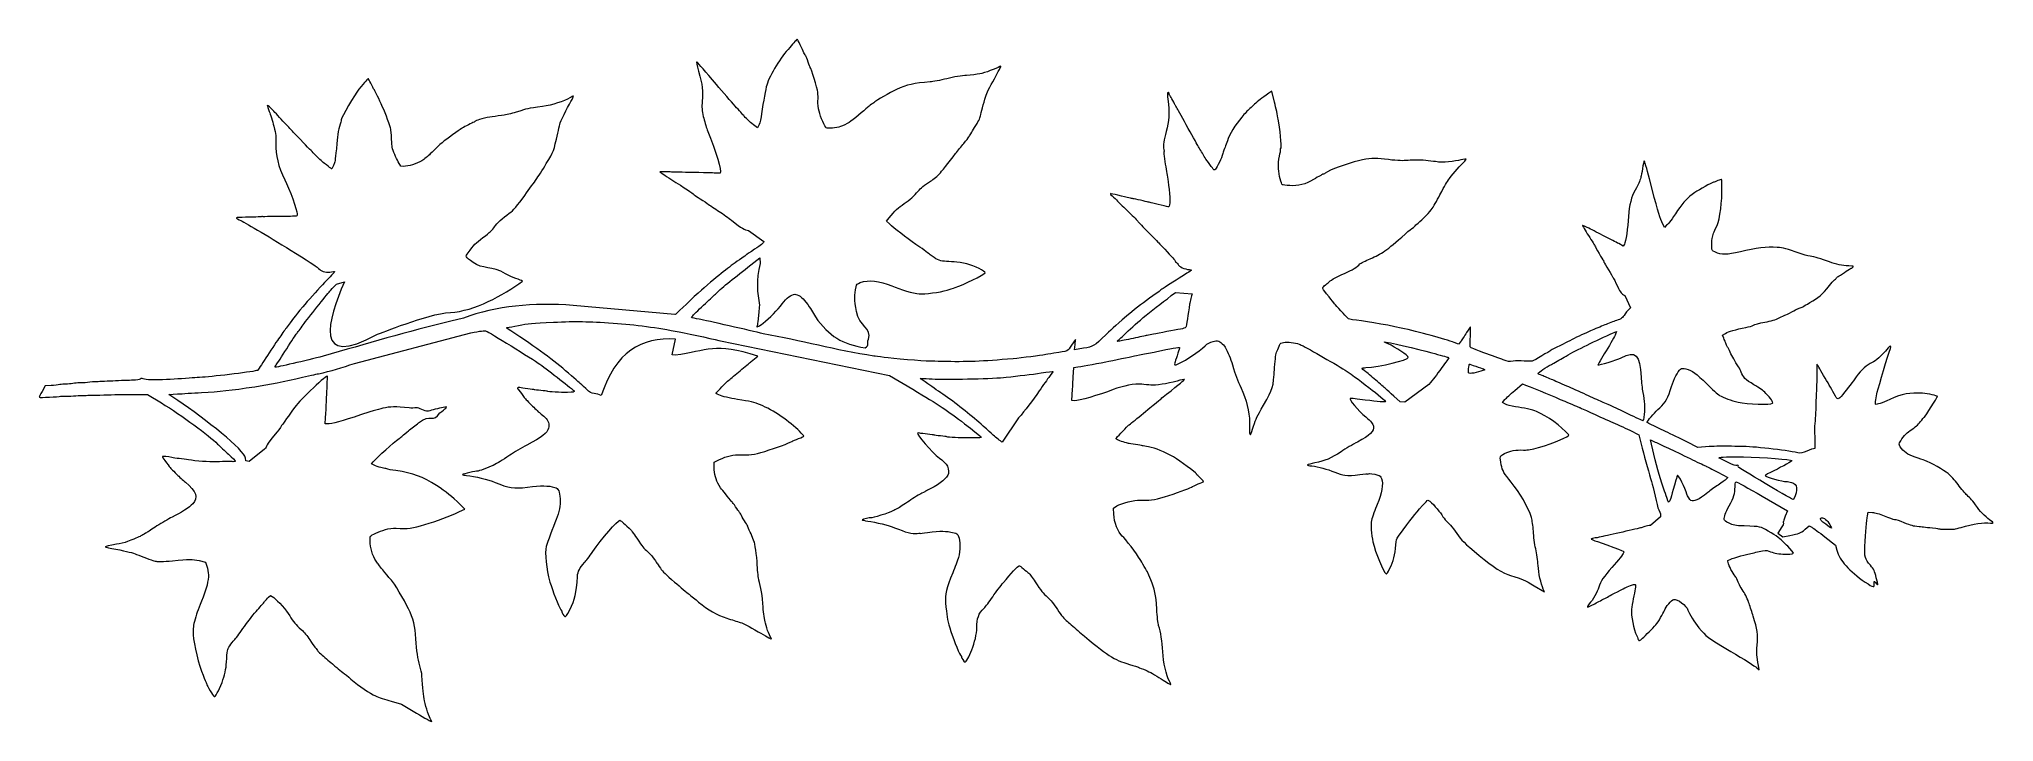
# Model space of a CAD drawing. Header units: centimetres. Extents: x -5.4 to 5.4, y -1.9 to 1.9.
import ezdxf

# ---------------------------------------------------------------- set-up
doc = ezdxf.new("R2010")
doc.units = ezdxf.units.CM
doc.header["$MEASUREMENT"] = 0
doc.layers.add('Layer 1', color=7, linetype='Continuous')

msp = doc.modelspace()

# ---------------------------------------------------------------- linework, layer by layer
at = {"layer": 'Layer 1', "color": 46, "lineweight": 5}
for points, knots in [([(-3.1403, 0.32859), (-3.1403, 0.32859), (-3.06979, 0.34632), (-3.06979, 0.34632), (-3.06979, 0.34632), (-2.88775, 0.41404), (-2.68272, 0.43338), (-2.46028, 0.41609), (-2.46028, 0.41609), (-2.46028, 0.41609), (-1.89605, 0.36618), (-1.89605, 0.36618), (-1.89605, 0.36618), (-1.89401, 0.36496), (-1.88603, 0.37033), (-1.87848, 0.3783), (-1.87848, 0.3783), (-1.85707, 0.4009), (-1.7655, 0.48667), (-1.73265, 0.51473), (-1.73265, 0.51473), (-1.62931, 0.60299), (-1.59221, 0.63195), (-1.52455, 0.67848), (-1.52455, 0.67848), (-1.51172, 0.6873), (-1.50081, 0.69535), (-1.50013, 0.69649), (-1.50013, 0.69649), (-1.49945, 0.69763), (-1.47817, 0.71201), (-1.4529, 0.72815), (-1.4529, 0.72815), (-1.41529, 0.75218), (-1.40619, 0.75977), (-1.40192, 0.77054), (-1.40192, 0.77054), (-1.40192, 0.77054), (-1.48621, 0.83327), (-1.48621, 0.83327), (-1.48621, 0.83327), (-1.51058, 0.83653), (-1.51971, 0.84209), (-1.58073, 0.88947), (-1.58073, 0.88947), (-1.59599, 0.90132), (-1.62706, 0.92341), (-1.64967, 0.93836), (-1.64967, 0.93836), (-1.67228, 0.95331), (-1.70216, 0.97343), (-1.71611, 0.98309), (-1.71611, 0.98309), (-1.73005, 0.99275), (-1.75246, 1.00707), (-1.76583, 1.01516), (-1.76583, 1.01516), (-1.77919, 1.02326), (-1.7909, 1.03153), (-1.79187, 1.0334), (-1.79187, 1.0334), (-1.79406, 1.03762), (-1.83858, 1.06741), (-1.91758, 1.11758), (-1.91758, 1.11758), (-1.95093, 1.13876), (-1.97911, 1.15663), (-1.98004, 1.15727), (-1.98004, 1.15727), (-1.98239, 1.15889), (-1.95804, 1.15895), (-1.92238, 1.1574), (-1.92238, 1.1574), (-1.90588, 1.15668), (-1.84976, 1.15529), (-1.79771, 1.15439), (-1.79771, 1.15439), (-1.69556, 1.15262), (-1.68286, 1.15229), (-1.66045, 1.15017), (-1.66045, 1.15017), (-1.65236, 1.14941), (-1.64511, 1.15004), (-1.64434, 1.15152), (-1.64434, 1.15152), (-1.63605, 1.16736), (-1.66393, 1.26202), (-1.71536, 1.39169), (-1.71536, 1.39169), (-1.72217, 1.40887), (-1.73218, 1.44203), (-1.7376, 1.46523), (-1.7376, 1.46523), (-1.74542, 1.49872), (-1.74663, 1.51638), (-1.7433, 1.55085), (-1.7433, 1.55085), (-1.73814, 1.60432), (-1.74276, 1.64178), (-1.76381, 1.71688), (-1.76381, 1.71688), (-1.77278, 1.74886), (-1.77749, 1.77235), (-1.77422, 1.76903), (-1.77422, 1.76903), (-1.76144, 1.75607), (-1.72838, 1.7181), (-1.66505, 1.64383), (-1.66505, 1.64383), (-1.62873, 1.60124), (-1.58165, 1.54715), (-1.5604, 1.52333), (-1.5604, 1.52333), (-1.53915, 1.49951), (-1.51657, 1.47397), (-1.51036, 1.46677), (-1.51036, 1.46677), (-1.49592, 1.45005), (-1.47246, 1.42888), (-1.45185, 1.4138), (-1.45185, 1.4138), (-1.45185, 1.4138), (-1.43572, 1.40182), (-1.43572, 1.40182), (-1.43572, 1.40182), (-1.43572, 1.40182), (-1.42776, 1.42069), (-1.42776, 1.42069), (-1.42776, 1.42069), (-1.42329, 1.43106), (-1.4169, 1.45795), (-1.41378, 1.48023), (-1.41378, 1.48023), (-1.40414, 1.54903), (-1.39132, 1.62103), (-1.38549, 1.63937), (-1.38549, 1.63937), (-1.36662, 1.69875), (-1.30716, 1.79646), (-1.25783, 1.84891), (-1.25783, 1.84891), (-1.24754, 1.85985), (-1.23415, 1.87449), (-1.22834, 1.88153), (-1.22834, 1.88153), (-1.22253, 1.88857), (-1.21699, 1.89478), (-1.21592, 1.89507), (-1.21592, 1.89507), (-1.21484, 1.89536), (-1.20738, 1.88109), (-1.19922, 1.86345), (-1.19922, 1.86345), (-1.18022, 1.82236), (-1.17339, 1.80909), (-1.16862, 1.80221), (-1.16862, 1.80221), (-1.1665, 1.79915), (-1.16052, 1.78377), (-1.1552, 1.76789), (-1.1552, 1.76789), (-1.14988, 1.75201), (-1.14454, 1.73821), (-1.14316, 1.73739), (-1.14316, 1.73739), (-1.13825, 1.73446), (-1.104, 1.62148), (-1.10163, 1.60039), (-1.10163, 1.60039), (-1.1003, 1.58859), (-1.09997, 1.56683), (-1.10093, 1.55204), (-1.10093, 1.55204), (-1.10189, 1.53726), (-1.09909, 1.51141), (-1.09478, 1.49444), (-1.09478, 1.49444), (-1.08702, 1.46393), (-1.06198, 1.40693), (-1.05434, 1.40236), (-1.05434, 1.40236), (-1.04632, 1.39756), (-0.99875, 1.40159), (-0.97504, 1.40918), (-0.97504, 1.40918), (-0.9616, 1.41348), (-0.94, 1.42415), (-0.92702, 1.43271), (-0.92702, 1.43271), (-0.90678, 1.44606), (-0.84359, 1.49813), (-0.82579, 1.51627), (-0.82579, 1.51627), (-0.82264, 1.51948), (-0.81252, 1.52729), (-0.80309, 1.53364), (-0.80309, 1.53364), (-0.79366, 1.53999), (-0.78525, 1.54595), (-0.78454, 1.54684), (-0.78454, 1.54684), (-0.77947, 1.55322), (-0.70033, 1.59843), (-0.66418, 1.61564), (-0.66418, 1.61564), (-0.60907, 1.64188), (-0.5658, 1.65159), (-0.4781, 1.65744), (-0.4781, 1.65744), (-0.46228, 1.6585), (-0.42009, 1.66671), (-0.38437, 1.6756), (-0.38437, 1.6756), (-0.34705, 1.68489), (-0.30041, 1.69279), (-0.27511, 1.69412), (-0.27511, 1.69412), (-0.25088, 1.69539), (-0.21784, 1.69912), (-0.20159, 1.7024), (-0.20159, 1.7024), (-0.17356, 1.70807), (-0.1117, 1.73065), (-0.08962, 1.74326), (-0.08962, 1.74326), (-0.08048, 1.74848), (-0.08381, 1.74124), (-0.12048, 1.67552), (-0.12048, 1.67552), (-0.14683, 1.62831), (-0.16408, 1.59322), (-0.16874, 1.57758), (-0.16874, 1.57758), (-0.18148, 1.53482), (-0.19404, 1.48841), (-0.19822, 1.46874), (-0.19822, 1.46874), (-0.20121, 1.45469), (-0.20978, 1.43754), (-0.23051, 1.40418), (-0.23051, 1.40418), (-0.246, 1.37926), (-0.26043, 1.35578), (-0.26277, 1.35192), (-0.26277, 1.35192), (-0.26512, 1.34807), (-0.27763, 1.33189), (-0.29059, 1.31598), (-0.29059, 1.31598), (-0.30355, 1.30006), (-0.32417, 1.27455), (-0.33612, 1.25934), (-0.33612, 1.25934), (-0.37302, 1.21235), (-0.41893, 1.15424), (-0.42477, 1.14729), (-0.42477, 1.14729), (-0.43356, 1.13684), (-0.45887, 1.1162), (-0.47556, 1.10578), (-0.47556, 1.10578), (-0.50802, 1.0855), (-0.53187, 1.06666), (-0.54436, 1.05141), (-0.54436, 1.05141), (-0.56729, 1.02339), (-0.58897, 1.00394), (-0.62225, 0.98184), (-0.62225, 0.98184), (-0.65325, 0.96125), (-0.67424, 0.94117), (-0.70615, 0.90222), (-0.70615, 0.90222), (-0.70615, 0.90222), (-0.72067, 0.88461), (-0.72067, 0.88461), (-0.72067, 0.88461), (-0.72067, 0.88461), (-0.7038, 0.86886), (-0.7038, 0.86886), (-0.7038, 0.86886), (-0.67663, 0.84304), (-0.61305, 0.79403), (-0.55659, 0.75552), (-0.55659, 0.75552), (-0.52764, 0.73578), (-0.49206, 0.71004), (-0.47764, 0.69832), (-0.47764, 0.69832), (-0.44611, 0.67268), (-0.42682, 0.66367), (-0.39828, 0.66184), (-0.39828, 0.66184), (-0.38648, 0.66108), (-0.36203, 0.65953), (-0.3441, 0.65839), (-0.3441, 0.65839), (-0.32617, 0.65724), (-0.29483, 0.652), (-0.27453, 0.64673), (-0.27453, 0.64673), (-0.23163, 0.63559), (-0.16826, 0.60516), (-0.17267, 0.59779), (-0.17267, 0.59779), (-0.17983, 0.58582), (-0.29233, 0.53063), (-0.3395, 0.51585), (-0.3395, 0.51585), (-0.3496, 0.51269), (-0.36926, 0.50632), (-0.38347, 0.50188), (-0.38347, 0.50188), (-0.42421, 0.48915), (-0.50676, 0.47795), (-0.53814, 0.48089), (-0.53814, 0.48089), (-0.57143, 0.48401), (-0.64405, 0.50475), (-0.6901, 0.52452), (-0.6901, 0.52452), (-0.76032, 0.55466), (-0.81848, 0.56093), (-0.86574, 0.54304), (-0.86574, 0.54304), (-0.88352, 0.53631), (-0.88503, 0.53488), (-0.88849, 0.52003), (-0.88849, 0.52003), (-0.89899, 0.47496), (-0.89869, 0.44847), (-0.88727, 0.38185), (-0.88727, 0.38185), (-0.87355, 0.30184), (-0.79686, 0.28963), (-0.82096, 0.22843), (-0.82096, 0.22843), (-0.83101, 0.20292), (-0.81285, 0.19823), (-0.83877, 0.18084), (-0.83877, 0.18084), (-0.96577, 0.20072), (-1.03927, 0.24495), (-1.11515, 0.35307), (-1.11515, 0.35307), (-1.12963, 0.38071), (-1.13861, 0.39505), (-1.16802, 0.43495), (-1.16802, 0.43495), (-1.18821, 0.46233), (-1.21234, 0.47904), (-1.22995, 0.47831), (-1.22995, 0.47831), (-1.24914, 0.47752), (-1.27579, 0.45729), (-1.29924, 0.4259), (-1.29924, 0.4259), (-1.32524, 0.39109), (-1.36894, 0.34698), (-1.40602, 0.31803), (-1.40602, 0.31803), (-1.43159, 0.29807), (-1.44564, 0.29185), (-1.43848, 0.30383), (-1.43848, 0.30383), (-1.43706, 0.3062), (-1.43481, 0.32276), (-1.43329, 0.34033), (-1.43329, 0.34033), (-1.43177, 0.3579), (-1.42848, 0.39236), (-1.42595, 0.41715), (-1.42595, 0.41715), (-1.43601, 0.48576), (-1.44799, 0.55509), (-1.42157, 0.64983), (-1.42157, 0.64983), (-1.42157, 0.64983), (-1.42274, 0.68015), (-1.42274, 0.68015), (-1.42274, 0.68015), (-1.42274, 0.68015), (-1.48992, 0.62848), (-1.48992, 0.62848), (-1.48992, 0.62848), (-1.57373, 0.56405), (-1.64512, 0.50523), (-1.67037, 0.4798), (-1.67037, 0.4798), (-1.68102, 0.46908), (-1.71049, 0.44141), (-1.73573, 0.41838), (-1.73573, 0.41838), (-1.7697, 0.38738), (-1.7923, 0.36493), (-1.79986, 0.35456), (-1.79986, 0.35456), (-1.80238, 0.3511), (-1.80322, 0.34892), (-1.80225, 0.34833), (-1.80225, 0.34833), (-1.80116, 0.34768), (-1.78241, 0.34381), (-1.7605, 0.33967), (-1.7605, 0.33967), (-1.72325, 0.33262), (-1.47014, 0.27542), (-1.40544, 0.25944), (-1.40544, 0.25944), (-1.19719, 0.22077), (-1.00048, 0.16756), (-0.7911, 0.13529), (-0.7911, 0.13529), (-0.78619, 0.13471), (-0.76049, 0.13132), (-0.73378, 0.12763), (-0.73378, 0.12763), (-0.68757, 0.12124), (-0.5186, 0.10744), (-0.47839, 0.10668), (-0.47839, 0.10668), (-0.46799, 0.10649), (-0.43833, 0.10577), (-0.41241, 0.10516), (-0.41241, 0.10516), (-0.27553, 0.10192), (-0.18833, 0.10524), (-0.0158, 0.12055), (-0.0158, 0.12055), (0.02895, 0.12452), (0.14268, 0.13913), (0.15792, 0.14279), (0.15792, 0.14279), (0.16221, 0.14382), (0.18566, 0.14752), (0.21018, 0.15114), (0.21018, 0.15114), (0.29163, 0.16316), (0.28465, 0.15985), (0.30838, 0.19625), (0.30838, 0.19625), (0.30838, 0.19625), (0.32911, 0.22812), (0.32911, 0.22812), (0.32911, 0.22812), (0.32911, 0.22812), (0.32719, 0.19931), (0.32719, 0.19931), (0.32719, 0.19931), (0.32719, 0.19931), (0.32488, 0.17041), (0.32488, 0.17041), (0.32488, 0.17041), (0.32488, 0.17041), (0.37366, 0.17851), (0.37366, 0.17851), (0.37366, 0.17851), (0.42925, 0.18785), (0.43146, 0.1891), (0.49847, 0.25363), (0.49847, 0.25363), (0.53927, 0.29293), (0.55729, 0.30904), (0.64216, 0.38036), (0.64216, 0.38036), (0.68366, 0.41523), (0.72751, 0.44845), (0.77722, 0.48263), (0.77722, 0.48263), (0.79005, 0.49145), (0.8013, 0.49952), (0.80203, 0.50074), (0.80203, 0.50074), (0.80276, 0.50197), (0.84154, 0.52724), (0.88812, 0.55675), (0.88812, 0.55675), (0.9347, 0.58627), (0.97328, 0.61121), (0.97391, 0.61227), (0.97391, 0.61227), (0.97455, 0.61333), (0.9693, 0.61473), (0.96235, 0.61519), (0.96235, 0.61519), (0.93654, 0.61691), (0.90325, 0.63241), (0.90025, 0.64435), (0.90025, 0.64435), (0.8995, 0.64734), (0.89534, 0.65195), (0.89127, 0.65438), (0.89127, 0.65438), (0.8872, 0.65681), (0.88348, 0.66111), (0.88264, 0.66387), (0.88264, 0.66387), (0.8812, 0.66856), (0.84973, 0.70359), (0.81248, 0.74244), (0.81248, 0.74244), (0.80357, 0.75173), (0.79241, 0.76357), (0.78756, 0.76866), (0.78756, 0.76866), (0.76344, 0.79398), (0.75373, 0.80381), (0.73713, 0.82012), (0.73713, 0.82012), (0.70309, 0.85357), (0.68054, 0.87722), (0.67836, 0.88156), (0.67836, 0.88156), (0.67716, 0.88395), (0.66943, 0.8925), (0.66109, 0.90054), (0.66109, 0.90054), (0.65275, 0.90858), (0.63688, 0.92385), (0.62612, 0.93444), (0.62612, 0.93444), (0.61536, 0.94502), (0.59905, 0.96071), (0.58968, 0.96922), (0.58968, 0.96922), (0.58031, 0.97773), (0.57021, 0.98798), (0.56731, 0.99192), (0.56731, 0.99192), (0.56441, 0.99586), (0.5525, 1.00727), (0.54068, 1.0175), (0.54068, 1.0175), (0.52886, 1.02773), (0.52102, 1.03666), (0.52346, 1.03712), (0.52346, 1.03712), (0.5259, 1.03758), (0.54474, 1.0338), (0.56535, 1.0287), (0.56535, 1.0287), (0.62596, 1.01372), (0.64012, 1.01036), (0.64958, 1.00927), (0.64958, 1.00927), (0.65879, 1.00821), (0.72424, 0.99339), (0.73283, 0.99043), (0.73283, 0.99043), (0.73548, 0.98952), (0.74061, 0.98832), (0.74415, 0.98765), (0.74415, 0.98765), (0.74957, 0.98662), (0.82768, 0.96728), (0.84274, 0.96329), (0.84274, 0.96329), (0.85457, 0.96015), (0.85669, 0.99359), (0.84922, 1.06093), (0.84922, 1.06093), (0.84164, 1.12929), (0.8407, 1.13669), (0.83319, 1.17269), (0.83319, 1.17269), (0.82638, 1.20536), (0.81871, 1.26422), (0.82076, 1.26765), (0.82076, 1.26765), (0.82188, 1.26952), (0.82154, 1.27607), (0.8202, 1.2823), (0.8202, 1.2823), (0.81593, 1.3022), (0.8209, 1.3388), (0.83378, 1.38235), (0.83378, 1.38235), (0.84943, 1.43526), (0.85218, 1.48629), (0.84298, 1.56189), (0.84298, 1.56189), (0.84083, 1.57955), (0.84013, 1.59552), (0.84132, 1.5975), (0.84132, 1.5975), (0.84447, 1.60277), (0.84943, 1.59857), (0.85083, 1.58948), (0.85083, 1.58948), (0.8515, 1.58513), (0.85341, 1.58062), (0.8552, 1.57954), (0.8552, 1.57954), (0.85699, 1.57847), (0.86388, 1.56691), (0.87042, 1.55379), (0.87042, 1.55379), (0.87696, 1.54067), (0.88296, 1.52965), (0.88393, 1.52907), (0.88393, 1.52907), (0.8849, 1.52849), (0.88976, 1.52024), (0.89459, 1.51072), (0.89459, 1.51072), (0.89941, 1.50119), (0.927, 1.45115), (0.95602, 1.39976), (0.95602, 1.39976), (0.98504, 1.34836), (1.00963, 1.30418), (1.01073, 1.30147), (1.01073, 1.30147), (1.01182, 1.29877), (1.01843, 1.28778), (1.02517, 1.27719), (1.02517, 1.27719), (1.03191, 1.2666), (1.03874, 1.25473), (1.04034, 1.25081), (1.04034, 1.25081), (1.04285, 1.24465), (1.06127, 1.21847), (1.08417, 1.18832), (1.08417, 1.18832), (1.08785, 1.18348), (1.09283, 1.17647), (1.09516, 1.17276), (1.09516, 1.17276), (1.09853, 1.1674), (1.10083, 1.16747), (1.10701, 1.17366), (1.10701, 1.17366), (1.11763, 1.18429), (1.14176, 1.23446), (1.14818, 1.2592), (1.14818, 1.2592), (1.15107, 1.27034), (1.1566, 1.28625), (1.16033, 1.29454), (1.16033, 1.29454), (1.16406, 1.30283), (1.1699, 1.3186), (1.17336, 1.32968), (1.17336, 1.32968), (1.18429, 1.36464), (1.21858, 1.42151), (1.25287, 1.46151), (1.25287, 1.46151), (1.27001, 1.4815), (1.28778, 1.50095), (1.29239, 1.50477), (1.29239, 1.50477), (1.297, 1.50859), (1.31116, 1.52142), (1.32414, 1.53337), (1.32414, 1.53337), (1.34587, 1.55338), (1.36011, 1.56411), (1.40449, 1.59481), (1.40449, 1.59481), (1.40449, 1.59481), (1.42044, 1.6059), (1.42044, 1.6059), (1.42044, 1.6059), (1.42044, 1.6059), (1.43532, 1.54508), (1.43532, 1.54508), (1.43532, 1.54508), (1.44344, 1.51165), (1.45269, 1.46954), (1.45602, 1.45116), (1.45602, 1.45116), (1.46525, 1.40029), (1.47516, 1.29843), (1.47143, 1.29218), (1.47143, 1.29218), (1.46961, 1.28913), (1.46848, 1.28446), (1.46909, 1.2816), (1.46909, 1.2816), (1.46971, 1.27873), (1.46689, 1.26237), (1.46263, 1.24519), (1.46263, 1.24519), (1.45751, 1.22458), (1.45572, 1.20074), (1.45749, 1.17538), (1.45749, 1.17538), (1.45998, 1.13948), (1.47197, 1.09128), (1.47961, 1.0866), (1.47961, 1.0866), (1.48148, 1.08548), (1.5, 1.08322), (1.52086, 1.08156), (1.52086, 1.08156), (1.56625, 1.07796), (1.60957, 1.08921), (1.65087, 1.1153), (1.65087, 1.1153), (1.66567, 1.12465), (1.68153, 1.13321), (1.68587, 1.13431), (1.68587, 1.13431), (1.69021, 1.1354), (1.69498, 1.13842), (1.69664, 1.14118), (1.69664, 1.14118), (1.69829, 1.14395), (1.70096, 1.14559), (1.70266, 1.14457), (1.70266, 1.14457), (1.70436, 1.14355), (1.71095, 1.14634), (1.7171, 1.15091), (1.7171, 1.15091), (1.74079, 1.16852), (1.83863, 1.205), (1.90256, 1.22004), (1.90256, 1.22004), (1.96267, 1.23419), (1.98973, 1.23573), (2.04705, 1.22847), (2.04705, 1.22847), (2.10477, 1.22116), (2.14274, 1.21879), (2.16511, 1.22109), (2.16511, 1.22109), (2.19532, 1.22419), (2.23528, 1.22474), (2.26141, 1.2224), (2.26141, 1.2224), (2.29602, 1.2193), (2.34699, 1.21348), (2.34916, 1.21219), (2.34916, 1.21219), (2.35489, 1.20876), (2.44309, 1.21748), (2.46984, 1.22421), (2.46984, 1.22421), (2.48728, 1.2286), (2.50098, 1.23059), (2.50016, 1.22871), (2.50016, 1.22871), (2.49691, 1.22127), (2.48859, 1.21177), (2.48148, 1.20693), (2.48148, 1.20693), (2.47231, 1.2007), (2.43122, 1.15341), (2.40714, 1.12159), (2.40714, 1.12159), (2.38954, 1.09834), (2.3828, 1.08673), (2.35397, 1.02991), (2.35397, 1.02991), (2.33764, 0.99773), (2.3182, 0.9648), (2.30491, 0.94676), (2.30491, 0.94676), (2.29011, 0.92667), (2.24098, 0.87783), (2.2261, 0.86842), (2.2261, 0.86842), (2.22239, 0.86607), (2.21779, 0.86176), (2.21602, 0.85881), (2.21602, 0.85881), (2.21425, 0.85585), (2.21006, 0.85163), (2.20633, 0.84929), (2.20633, 0.84929), (2.19577, 0.84266), (2.18369, 0.83294), (2.16092, 0.81288), (2.16092, 0.81288), (2.0541, 0.71878), (2.03171, 0.70309), (1.96698, 0.6756), (1.96698, 0.6756), (1.94131, 0.6647), (1.91245, 0.6505), (1.9099, 0.6475), (1.9099, 0.6475), (1.8949, 0.62983), (1.86837, 0.61355), (1.82312, 0.59423), (1.82312, 0.59423), (1.78262, 0.57694), (1.75349, 0.56063), (1.7382, 0.54684), (1.7382, 0.54684), (1.73128, 0.5406), (1.72257, 0.53316), (1.71863, 0.53026), (1.71863, 0.53026), (1.69666, 0.5141), (1.69595, 0.51577), (1.73832, 0.46357), (1.73832, 0.46357), (1.75194, 0.44678), (1.76561, 0.43007), (1.76855, 0.42619), (1.76855, 0.42619), (1.77733, 0.4146), (1.83059, 0.35632), (1.84121, 0.34679), (1.84121, 0.34679), (1.84794, 0.34075), (1.85676, 0.33748), (1.86875, 0.33664), (1.86875, 0.33664), (1.91526, 0.33339), (2.04936, 0.31073), (2.13892, 0.29087), (2.13892, 0.29087), (2.23599, 0.26935), (2.38551, 0.22866), (2.43377, 0.2107), (2.43377, 0.2107), (2.43377, 0.2107), (2.45808, 0.20182), (2.45808, 0.20182), (2.45808, 0.20182), (2.45808, 0.20182), (2.46942, 0.21634), (2.46942, 0.21634), (2.46942, 0.21634), (2.47581, 0.22432), (2.49065, 0.24683), (2.50227, 0.26625), (2.50227, 0.26625), (2.51388, 0.28567), (2.5239, 0.29948), (2.52447, 0.29724), (2.52447, 0.29724), (2.52503, 0.295), (2.52444, 0.27195), (2.52327, 0.24571), (2.52327, 0.24571), (2.5221, 0.21947), (2.52129, 0.19406), (2.52134, 0.18962), (2.52134, 0.18962), (2.52142, 0.18219), (2.52738, 0.1794), (2.59795, 0.15411), (2.59795, 0.15411), (2.64011, 0.139), (2.68837, 0.12124), (2.70514, 0.11463), (2.70514, 0.11463), (2.73163, 0.10419), (2.73906, 0.1033), (2.76055, 0.10712), (2.76055, 0.10712), (2.77415, 0.10953), (2.8014, 0.10987), (2.82119, 0.10779), (2.82119, 0.10779), (2.84098, 0.10571), (2.8614, 0.10546), (2.86675, 0.10717), (2.86675, 0.10717), (2.87535, 0.10993), (2.96625, 0.16279), (2.96831, 0.16624), (2.96831, 0.16624), (2.96876, 0.16699), (2.9831, 0.1743), (3.00003, 0.18255), (3.00003, 0.18255), (3.01696, 0.1908), (3.05645, 0.2108), (3.0878, 0.22691), (3.0878, 0.22691), (3.11915, 0.24302), (3.16499, 0.26439), (3.18952, 0.27457), (3.18952, 0.27457), (3.21405, 0.28475), (3.24982, 0.29999), (3.26917, 0.30814), (3.26917, 0.30814), (3.28852, 0.31629), (3.31806, 0.32738), (3.33458, 0.33292), (3.33458, 0.33292), (3.36385, 0.34274), (3.36483, 0.34372), (3.38307, 0.36948), (3.38307, 0.36948), (3.39336, 0.38402), (3.40687, 0.3989), (3.41286, 0.40259), (3.41286, 0.40259), (3.41286, 0.40259), (3.38068, 0.47176), (3.38068, 0.47176), (3.38068, 0.47176), (3.36105, 0.48158), (3.3597, 0.48319), (3.34015, 0.52363), (3.34015, 0.52363), (3.32906, 0.54656), (3.31813, 0.56785), (3.31579, 0.57082), (3.31579, 0.57082), (3.31344, 0.57379), (3.30217, 0.59331), (3.2905, 0.61423), (3.2905, 0.61423), (3.27883, 0.63515), (3.26765, 0.65319), (3.26561, 0.65441), (3.26561, 0.65441), (3.26357, 0.65563), (3.26258, 0.65825), (3.26374, 0.66019), (3.26374, 0.66019), (3.2649, 0.66213), (3.26446, 0.66475), (3.26251, 0.66592), (3.26251, 0.66592), (3.25908, 0.66797), (3.21645, 0.74051), (3.21518, 0.74648), (3.21518, 0.74648), (3.21484, 0.7481), (3.19861, 0.77393), (3.17929, 0.80389), (3.17929, 0.80389), (3.15997, 0.83385), (3.14462, 0.85962), (3.14517, 0.86091), (3.14517, 0.86091), (3.14572, 0.8622), (3.16217, 0.85485), (3.18174, 0.8447), (3.18174, 0.8447), (3.20131, 0.83455), (3.24094, 0.81428), (3.26968, 0.79976), (3.26968, 0.79976), (3.29842, 0.78523), (3.33321, 0.76711), (3.34708, 0.75945), (3.34708, 0.75945), (3.34708, 0.75945), (3.37242, 0.74562), (3.37242, 0.74562), (3.37242, 0.74562), (3.37242, 0.74562), (3.37902, 0.75665), (3.37902, 0.75665), (3.37902, 0.75665), (3.38645, 0.76907), (3.39806, 0.8475), (3.40178, 0.91044), (3.40178, 0.91044), (3.40555, 0.97423), (3.41715, 1.02049), (3.43885, 1.05701), (3.43885, 1.05701), (3.44879, 1.07373), (3.45957, 1.09535), (3.46274, 1.10529), (3.46274, 1.10529), (3.4659, 1.11523), (3.46948, 1.1267), (3.47079, 1.13043), (3.47079, 1.13043), (3.4721, 1.13416), (3.47593, 1.15452), (3.47935, 1.1759), (3.47935, 1.1759), (3.48277, 1.19728), (3.48692, 1.21693), (3.4884, 1.21941), (3.4884, 1.21941), (3.48988, 1.22189), (3.50307, 1.17669), (3.51798, 1.11918), (3.51798, 1.11918), (3.56099, 0.95321), (3.57233, 0.9147), (3.58738, 0.88131), (3.58738, 0.88131), (3.58738, 0.88131), (3.60153, 0.84988), (3.60153, 0.84988), (3.60153, 0.84988), (3.60153, 0.84988), (3.61342, 0.86141), (3.61342, 0.86141), (3.61342, 0.86141), (3.62652, 0.87408), (3.63988, 0.89172), (3.67454, 0.94301), (3.67454, 0.94301), (3.70859, 0.9934), (3.72858, 1.01429), (3.76997, 1.04302), (3.76997, 1.04302), (3.79596, 1.06106), (3.86035, 1.0968), (3.87305, 1.10018), (3.87305, 1.10018), (3.87688, 1.1012), (3.88799, 1.10534), (3.89782, 1.10933), (3.89782, 1.10933), (3.90765, 1.11331), (3.91686, 1.11591), (3.91824, 1.11509), (3.91824, 1.11509), (3.91962, 1.11426), (3.92023, 1.10782), (3.91973, 1.10089), (3.91973, 1.10089), (3.91923, 1.09396), (3.91925, 1.07941), (3.91973, 1.06861), (3.91973, 1.06861), (3.92273, 1.00114), (3.9093, 0.89471), (3.89342, 0.86102), (3.89342, 0.86102), (3.87339, 0.81852), (3.87058, 0.81137), (3.86658, 0.78721), (3.86658, 0.78721), (3.8644, 0.77405), (3.86339, 0.75368), (3.86405, 0.7418), (3.86405, 0.7418), (3.86521, 0.72082), (3.86558, 0.71989), (3.88123, 0.71322), (3.88123, 0.71322), (3.92198, 0.69586), (3.94393, 0.69607), (4.02328, 0.71479), (4.02328, 0.71479), (4.10758, 0.73467), (4.17182, 0.74247), (4.22648, 0.73903), (4.22648, 0.73903), (4.26275, 0.73674), (4.28031, 0.73194), (4.35031, 0.70624), (4.35031, 0.70624), (4.36971, 0.69911), (4.39663, 0.69156), (4.4099, 0.68957), (4.4099, 0.68957), (4.43656, 0.68556), (4.47002, 0.67585), (4.51781, 0.65798), (4.51781, 0.65798), (4.55352, 0.64462), (4.5891, 0.6374), (4.62453, 0.63609), (4.62453, 0.63609), (4.65341, 0.63502), (4.65416, 0.63463), (4.64639, 0.62701), (4.64639, 0.62701), (4.64306, 0.62374), (4.63915, 0.62169), (4.63773, 0.62254), (4.63773, 0.62254), (4.63631, 0.62339), (4.62425, 0.61607), (4.61101, 0.60624), (4.61101, 0.60624), (4.59777, 0.59641), (4.58039, 0.58483), (4.5723, 0.58047), (4.5723, 0.58047), (4.56421, 0.57611), (4.55777, 0.57188), (4.55801, 0.57105), (4.55801, 0.57105), (4.55825, 0.57022), (4.55294, 0.56461), (4.54656, 0.55859), (4.54656, 0.55859), (4.54018, 0.55258), (4.52732, 0.53827), (4.5179, 0.52681), (4.5179, 0.52681), (4.47634, 0.47626), (4.4552, 0.45768), (4.40929, 0.43202), (4.40929, 0.43202), (4.38914, 0.42076), (4.37193, 0.41073), (4.37121, 0.40953), (4.37121, 0.40953), (4.3705, 0.40833), (4.36356, 0.40522), (4.35559, 0.4029), (4.35559, 0.4029), (4.34762, 0.40057), (4.34066, 0.39798), (4.34002, 0.3969), (4.34002, 0.3969), (4.33888, 0.395), (4.27963, 0.36574), (4.26963, 0.36212), (4.26963, 0.36212), (4.26689, 0.36113), (4.25283, 0.3544), (4.23825, 0.34694), (4.23825, 0.34694), (4.22093, 0.33807), (4.19307, 0.32989), (4.15809, 0.32366), (4.15809, 0.32366), (4.12864, 0.31841), (4.10042, 0.31087), (4.09522, 0.30702), (4.09522, 0.30702), (4.09001, 0.30316), (4.07075, 0.29715), (4.05233, 0.29373), (4.05233, 0.29373), (3.9976, 0.28358), (3.95646, 0.27184), (3.93946, 0.26139), (3.93946, 0.26139), (3.93946, 0.26139), (3.92336, 0.25172), (3.92336, 0.25172), (3.92336, 0.25172), (3.92336, 0.25172), (3.93073, 0.234), (3.93073, 0.234), (3.93073, 0.234), (3.93472, 0.22432), (3.93816, 0.21524), (3.93855, 0.21368), (3.93855, 0.21368), (3.94008, 0.20746), (3.9527, 0.18125), (3.95471, 0.18005), (3.95471, 0.18005), (3.95589, 0.17934), (3.96114, 0.16909), (3.96645, 0.15739), (3.96645, 0.15739), (3.977, 0.13412), (3.99262, 0.10661), (4.01232, 0.07604), (4.01232, 0.07604), (4.0193, 0.0652), (4.02638, 0.05155), (4.02809, 0.04564), (4.02809, 0.04564), (4.03584, 0.01888), (4.05151, 0.0032), (4.09804, -0.02382), (4.09804, -0.02382), (4.13066, -0.04277), (4.14809, -0.05551), (4.16473, -0.07203), (4.16473, -0.07203), (4.19107, -0.09818), (4.20749, -0.12234), (4.20208, -0.12699), (4.20208, -0.12699), (4.19107, -0.13645), (4.0616, -0.13214), (4.01118, -0.12064), (4.01118, -0.12064), (3.97255, -0.11183), (3.92904, -0.09615), (3.90767, -0.08336), (3.90767, -0.08336), (3.89763, -0.07735), (3.86526, -0.04852), (3.83592, -0.01914), (3.83592, -0.01914), (3.77803, 0.03883), (3.75567, 0.05516), (3.72064, 0.06412), (3.72064, 0.06412), (3.70396, 0.06838), (3.69695, 0.0678), (3.68988, 0.06221), (3.68988, 0.06221), (3.67527, 0.05067), (3.65263, 0.00664), (3.64044, -0.03436), (3.64044, -0.03436), (3.62238, -0.09511), (3.60682, -0.12302), (3.57467, -0.15211), (3.57467, -0.15211), (3.55032, -0.17414), (3.51777, -0.21094), (3.50718, -0.22823), (3.50718, -0.22823), (3.5027, -0.23555), (3.49769, -0.23269), (3.60777, -0.28374), (3.60777, -0.28374), (3.63762, -0.29758), (3.69026, -0.32308), (3.72468, -0.34035), (3.72468, -0.34035), (3.72468, -0.34035), (3.78713, -0.37171), (3.78713, -0.37171), (3.78713, -0.37171), (3.78713, -0.37171), (3.85007, -0.36775), (3.85007, -0.36775), (3.85007, -0.36775), (3.88467, -0.36567), (3.93147, -0.36476), (3.95426, -0.3655), (3.95426, -0.3655), (3.97705, -0.36623), (4.00973, -0.36676), (4.02681, -0.36662), (4.02681, -0.36662), (4.0879, -0.36611), (4.27328, -0.38659), (4.34213, -0.40145), (4.34213, -0.40145), (4.35962, -0.40522), (4.36712, -0.40392), (4.39291, -0.39222), (4.39291, -0.39222), (4.40953, -0.38468), (4.42899, -0.3784), (4.4361, -0.37844), (4.4361, -0.37844), (4.4361, -0.37844), (4.43693, -0.30638), (4.43693, -0.30638), (4.43693, -0.30638), (4.43404, -0.30042), (4.43333, -0.27759), (4.43549, -0.25426), (4.43549, -0.25426), (4.4391, -0.2153), (4.44097, -0.17942), (4.44241, -0.12361), (4.44241, -0.12361), (4.44274, -0.11066), (4.44398, -0.0803), (4.44521, -0.05606), (4.44521, -0.05606), (4.44644, -0.03181), (4.44743, 0.01054), (4.44718, 0.03795), (4.44718, 0.03795), (4.44694, 0.06535), (4.44719, 0.0886), (4.44775, 0.08953), (4.44775, 0.08953), (4.44831, 0.09046), (4.45307, 0.08317), (4.45845, 0.07348), (4.45845, 0.07348), (4.46383, 0.06379), (4.4759, 0.04328), (4.48511, 0.02791), (4.48511, 0.02791), (4.50977, -0.01321), (4.52547, -0.04099), (4.54384, -0.07478), (4.54384, -0.07478), (4.5633, -0.11057), (4.56571, -0.11084), (4.59175, -0.07814), (4.59175, -0.07814), (4.61867, -0.04433), (4.6478, -0.00612), (4.66651, 0.01959), (4.66651, 0.01959), (4.69733, 0.06194), (4.72242, 0.08434), (4.75526, 0.09897), (4.75526, 0.09897), (4.77595, 0.10819), (4.80152, 0.13171), (4.84351, 0.18031), (4.84351, 0.18031), (4.85555, 0.19424), (4.86114, 0.19322), (4.856, 0.17783), (4.856, 0.17783), (4.84304, 0.13903), (4.79257, -0.02965), (4.7835, -0.0647), (4.7835, -0.0647), (4.77668, -0.09106), (4.77086, -0.13102), (4.7735, -0.13261), (4.7735, -0.13261), (4.7789, -0.13584), (4.80866, -0.12573), (4.85331, -0.10546), (4.85331, -0.10546), (4.9213, -0.07458), (4.96434, -0.06657), (5.03534, -0.07155), (5.03534, -0.07155), (5.06592, -0.07369), (5.11745, -0.08491), (5.11751, -0.08941), (5.11751, -0.08941), (5.11759, -0.09402), (5.0498, -0.20106), (5.04537, -0.20335), (5.04537, -0.20335), (5.04349, -0.20432), (5.03314, -0.21628), (5.02209, -0.23003), (5.02209, -0.23003), (5.00869, -0.2467), (4.99333, -0.26055), (4.97591, -0.27163), (4.97591, -0.27163), (4.94787, -0.28946), (4.93198, -0.3056), (4.91359, -0.3352), (4.91359, -0.3352), (4.90226, -0.35345), (4.9021, -0.35441), (4.91129, -0.3691), (4.91129, -0.3691), (4.92837, -0.39634), (4.95162, -0.41235), (4.9943, -0.42674), (4.9943, -0.42674), (5.01523, -0.43379), (5.03952, -0.44206), (5.04826, -0.44503), (5.04826, -0.44503), (5.07695, -0.45481), (5.15475, -0.49839), (5.17768, -0.51745), (5.17768, -0.51745), (5.18978, -0.5275), (5.21405, -0.55489), (5.23175, -0.57841), (5.23175, -0.57841), (5.24945, -0.60194), (5.27217, -0.62868), (5.28209, -0.63781), (5.28209, -0.63781), (5.30176, -0.6559), (5.30956, -0.66495), (5.3395, -0.70543), (5.3395, -0.70543), (5.36128, -0.73489), (5.39347, -0.76666), (5.41499, -0.77954), (5.41499, -0.77954), (5.43118, -0.78922), (5.4304, -0.79428), (5.413, -0.79233), (5.413, -0.79233), (5.37198, -0.78773), (5.31869, -0.79553), (5.24888, -0.81632), (5.24888, -0.81632), (5.2342, -0.82069), (5.21775, -0.82498), (5.2123, -0.82573), (5.2123, -0.82573), (5.20152, -0.8272), (5.13395, -0.82646), (5.13128, -0.82486), (5.13128, -0.82486), (5.13038, -0.82432), (5.12028, -0.82271), (5.10874, -0.82136), (5.10874, -0.82136), (5.05665, -0.81527), (5.03678, -0.81312), (5.01575, -0.81101), (5.01575, -0.81101), (4.97931, -0.80734), (4.97155, -0.80526), (4.93073, -0.78845), (4.93073, -0.78845), (4.90938, -0.77966), (4.88592, -0.77213), (4.87859, -0.77157), (4.87859, -0.77157), (4.87126, -0.77101), (4.84598, -0.76238), (4.82238, -0.75259), (4.82238, -0.75259), (4.79502, -0.74125), (4.77083, -0.7341), (4.75598, -0.73284), (4.75598, -0.73284), (4.75598, -0.73284), (4.73281, -0.73096), (4.73281, -0.73096), (4.73281, -0.73096), (4.73281, -0.73096), (4.72902, -0.75232), (4.72902, -0.75232), (4.72902, -0.75232), (4.72487, -0.77569), (4.7192, -0.84298), (4.71466, -0.92212), (4.71466, -0.92212), (4.71133, -0.98014), (4.71417, -0.9903), (4.74557, -1.02681), (4.74557, -1.02681), (4.76492, -1.04932), (4.76802, -1.05595), (4.77809, -1.09652), (4.77809, -1.09652), (4.78811, -1.13687), (4.78857, -1.14033), (4.7802, -1.13139), (4.7802, -1.13139), (4.77509, -1.12593), (4.76953, -1.11902), (4.76803, -1.11612), (4.76803, -1.11612), (4.76653, -1.11322), (4.76588, -1.11814), (4.76657, -1.1269), (4.76657, -1.1269), (4.76859, -1.15223), (4.76336, -1.15144), (4.71674, -1.12006), (4.71674, -1.12006), (4.62607, -1.05903), (4.57451, -1.00108), (4.55876, -0.94237), (4.55876, -0.94237), (4.55876, -0.94237), (4.55127, -0.91426), (4.55127, -0.91426), (4.55127, -0.91426), (4.55127, -0.91426), (4.49282, -0.86898), (4.49282, -0.86898), (4.49282, -0.86898), (4.46071, -0.84411), (4.42776, -0.82006), (4.41976, -0.8153), (4.41976, -0.8153), (4.41976, -0.8153), (4.4053, -0.80665), (4.4053, -0.80665), (4.4053, -0.80665), (4.4053, -0.80665), (4.38265, -0.82672), (4.38265, -0.82672), (4.38265, -0.82672), (4.35518, -0.85084), (4.34838, -0.84934), (4.29745, -0.86058), (4.29745, -0.86058), (4.29745, -0.86058), (4.25901, -0.86921), (4.25901, -0.86921), (4.25901, -0.86921), (4.25901, -0.86921), (4.2315, -0.84843), (4.2315, -0.84843), (4.2315, -0.84843), (4.2315, -0.84843), (4.2535, -0.81333), (4.2535, -0.81333), (4.2535, -0.81333), (4.26561, -0.79396), (4.26116, -0.78747), (4.26082, -0.78614), (4.26082, -0.78614), (4.26048, -0.78481), (4.2658, -0.77015), (4.27263, -0.7536), (4.27263, -0.7536), (4.27263, -0.7536), (4.28528, -0.72355), (4.28528, -0.72355), (4.28528, -0.72355), (4.28528, -0.72355), (4.14434, -0.64258), (4.14434, -0.64258), (4.14434, -0.64258), (4.06691, -0.59805), (4.00128, -0.56235), (3.99855, -0.56304), (3.99855, -0.56304), (3.99819, -0.56312), (3.99784, -0.5633), (3.99748, -0.56373), (3.99748, -0.56373), (3.99512, -0.56677), (3.99345, -0.57776), (3.99331, -0.59185), (3.99331, -0.59185), (3.99293, -0.62792), (3.9868, -0.64775), (3.96059, -0.69609), (3.96059, -0.69609), (3.94003, -0.73402), (3.93183, -0.75716), (3.9338, -0.77259), (3.9338, -0.77259), (3.93447, -0.77781), (3.9416, -0.78318), (3.96057, -0.79293), (3.96057, -0.79293), (3.98402, -0.80498), (3.99129, -0.80623), (4.0446, -0.80824), (4.0446, -0.80824), (4.1387, -0.8118), (4.13322, -0.81069), (4.17763, -0.83622), (4.17763, -0.83622), (4.22205, -0.86175), (4.25136, -0.88653), (4.25917, -0.89464), (4.25917, -0.89464), (4.25917, -0.89464), (4.25917, -0.89464), (4.25917, -0.89464), (4.25917, -0.89464), (4.26698, -0.90275), (4.27896, -0.91463), (4.28561, -0.9211), (4.28561, -0.9211), (4.30264, -0.93768), (4.31885, -0.95733), (4.31741, -0.95975), (4.31741, -0.95975), (4.31446, -0.96468), (4.28922, -0.96676), (4.25966, -0.96448), (4.25966, -0.96448), (4.22427, -0.96175), (4.20693, -0.95824), (4.18111, -0.94779), (4.18111, -0.94779), (4.1665, -0.94187), (4.15793, -0.94214), (4.1265, -0.95007), (4.1265, -0.95007), (4.10603, -0.95523), (4.07497, -0.9627), (4.05736, -0.96663), (4.05736, -0.96663), (4.02015, -0.97493), (3.95665, -0.99534), (3.9539, -0.99994), (3.9539, -0.99994), (3.95013, -1.00625), (3.96666, -1.04762), (3.98226, -1.07049), (3.98226, -1.07049), (3.99105, -1.08338), (3.99927, -1.09431), (4.00027, -1.09491), (4.00027, -1.09491), (4.00128, -1.09551), (4.0029, -1.09855), (4.0041, -1.10186), (4.0041, -1.10186), (4.01445, -1.13043), (4.02002, -1.14166), (4.03853, -1.17005), (4.03853, -1.17005), (4.05096, -1.18911), (4.06475, -1.2175), (4.07164, -1.23878), (4.07164, -1.23878), (4.07811, -1.25875), (4.088, -1.29007), (4.09393, -1.30836), (4.09393, -1.30836), (4.11801, -1.38269), (4.1221, -1.41106), (4.11639, -1.47057), (4.11639, -1.47057), (4.11204, -1.51597), (4.11304, -1.53089), (4.12346, -1.58396), (4.12346, -1.58396), (4.12346, -1.58396), (4.12805, -1.60801), (4.12805, -1.60801), (4.12805, -1.60801), (4.12805, -1.60801), (4.11402, -1.59529), (4.11402, -1.59529), (4.11402, -1.59529), (4.10636, -1.58832), (4.04149, -1.54758), (3.96983, -1.50472), (3.96983, -1.50472), (3.83063, -1.42146), (3.83651, -1.42586), (3.79286, -1.37325), (3.79286, -1.37325), (3.76825, -1.34359), (3.73741, -1.29446), (3.73144, -1.27561), (3.73144, -1.27561), (3.72334, -1.25004), (3.6723, -1.21155), (3.65303, -1.2164), (3.65303, -1.2164), (3.64039, -1.21958), (3.60774, -1.25752), (3.60095, -1.27677), (3.60095, -1.27677), (3.59467, -1.29462), (3.56781, -1.33952), (3.55242, -1.35791), (3.55242, -1.35791), (3.54582, -1.3658), (3.52942, -1.38269), (3.51613, -1.39578), (3.51613, -1.39578), (3.50284, -1.40887), (3.48658, -1.42517), (3.47998, -1.43174), (3.47998, -1.43174), (3.46632, -1.44534), (3.45717, -1.44905), (3.45658, -1.44137), (3.45658, -1.44137), (3.45637, -1.43861), (3.45219, -1.42846), (3.44754, -1.41865), (3.44754, -1.41865), (3.42946, -1.38053), (3.41527, -1.30876), (3.41804, -1.26988), (3.41804, -1.26988), (3.41892, -1.25749), (3.42357, -1.23158), (3.42815, -1.21236), (3.42815, -1.21236), (3.43822, -1.17004), (3.44305, -1.13474), (3.43931, -1.1325), (3.43931, -1.1325), (3.43628, -1.13069), (3.38794, -1.1466), (3.38584, -1.15011), (3.38584, -1.15011), (3.38512, -1.15131), (3.36491, -1.16193), (3.34076, -1.17373), (3.34076, -1.17373), (3.3166, -1.18554), (3.29647, -1.19603), (3.29597, -1.19686), (3.29597, -1.19686), (3.29547, -1.19769), (3.27954, -1.20606), (3.26087, -1.21547), (3.26087, -1.21547), (3.2422, -1.22489), (3.21535, -1.23898), (3.2011, -1.24695), (3.2011, -1.24695), (3.18686, -1.25492), (3.17448, -1.25996), (3.17349, -1.25806), (3.17349, -1.25806), (3.1725, -1.25616), (3.17691, -1.24871), (3.18346, -1.24139), (3.18346, -1.24139), (3.20296, -1.2196), (3.22856, -1.17463), (3.23638, -1.1479), (3.23638, -1.1479), (3.24524, -1.11762), (3.26595, -1.08604), (3.30809, -1.03969), (3.30809, -1.03969), (3.34902, -0.99466), (3.37144, -0.96665), (3.3743, -0.95681), (3.3743, -0.95681), (3.37697, -0.94762), (3.38817, -0.9522), (3.22868, -0.89534), (3.22868, -0.89534), (3.20863, -0.88819), (3.19284, -0.88171), (3.19354, -0.88064), (3.19354, -0.88064), (3.19424, -0.87957), (3.20478, -0.87693), (3.2169, -0.87497), (3.2169, -0.87497), (3.22902, -0.87301), (3.24791, -0.86944), (3.25902, -0.86688), (3.25902, -0.86688), (3.27013, -0.86432), (3.31962, -0.85302), (3.36915, -0.84189), (3.36915, -0.84189), (3.41868, -0.83076), (3.46491, -0.81993), (3.47179, -0.81774), (3.47179, -0.81774), (3.50399, -0.80749), (3.51421, -0.80517), (3.52355, -0.80576), (3.52355, -0.80576), (3.52355, -0.80576), (3.57839, -0.75814), (3.57839, -0.75814), (3.57839, -0.75814), (3.58114, -0.74717), (3.57901, -0.73763), (3.56971, -0.71867), (3.56971, -0.71867), (3.55885, -0.69654), (3.53944, -0.59104), (3.52957, -0.56142), (3.52957, -0.56142), (3.51655, -0.52235), (3.49379, -0.44085), (3.47807, -0.37652), (3.47807, -0.37652), (3.47807, -0.37652), (3.45979, -0.30135), (3.45979, -0.30135), (3.45979, -0.30135), (3.45979, -0.30135), (3.40813, -0.27644), (3.40813, -0.27644), (3.40813, -0.27644), (3.3798, -0.26282), (3.33205, -0.24091), (3.30177, -0.2278), (3.30177, -0.2278), (3.27148, -0.21469), (3.22138, -0.19221), (3.19051, -0.17789), (3.19051, -0.17789), (3.15963, -0.16357), (3.13158, -0.15114), (3.12816, -0.15025), (3.12816, -0.15025), (3.12474, -0.14936), (3.08841, -0.13396), (3.04748, -0.11598), (3.04748, -0.11598), (2.984, -0.08808), (2.89636, -0.05186), (2.82986, -0.02576), (2.82986, -0.02576), (2.82986, -0.02576), (2.81246, -0.01868), (2.81246, -0.01868), (2.81246, -0.01868), (2.81246, -0.01868), (2.76999, -0.05518), (2.76999, -0.05518), (2.76999, -0.05518), (2.74668, -0.07511), (2.72173, -0.09807), (2.71461, -0.10659), (2.71461, -0.10659), (2.71461, -0.10659), (2.70165, -0.12214), (2.70165, -0.12214), (2.70165, -0.12214), (2.70165, -0.12214), (2.7144, -0.12976), (2.7144, -0.12976), (2.7144, -0.12976), (2.72556, -0.13643), (2.74818, -0.14274), (2.77438, -0.14633), (2.77438, -0.14633), (2.81789, -0.1523), (2.86913, -0.16382), (2.88987, -0.17247), (2.88987, -0.17247), (2.95062, -0.19782), (3.02656, -0.25257), (3.06992, -0.30213), (3.06992, -0.30213), (3.07653, -0.30969), (2.98975, -0.34622), (2.90097, -0.37315), (2.90097, -0.37315), (2.86478, -0.38413), (2.84452, -0.3874), (2.81913, -0.38644), (2.81913, -0.38644), (2.77655, -0.38484), (2.74335, -0.3908), (2.7134, -0.40574), (2.7134, -0.40574), (2.68583, -0.41949), (2.68505, -0.42292), (2.69453, -0.46901), (2.69453, -0.46901), (2.70111, -0.50097), (2.7107, -0.51787), (2.74908, -0.56421), (2.74908, -0.56421), (2.79805, -0.62332), (2.84499, -0.70512), (2.86251, -0.76185), (2.86251, -0.76185), (2.86669, -0.77538), (2.87145, -0.80937), (2.87295, -0.83732), (2.87295, -0.83732), (2.87445, -0.86527), (2.88023, -0.90944), (2.88592, -0.93527), (2.88592, -0.93527), (2.89161, -0.9611), (2.89773, -1.00233), (2.89923, -1.0271), (2.89923, -1.0271), (2.9018, -1.06949), (2.91469, -1.12882), (2.92827, -1.15995), (2.92827, -1.15995), (2.92827, -1.15995), (2.93427, -1.17385), (2.93427, -1.17385), (2.93427, -1.17385), (2.93427, -1.17385), (2.87789, -1.14013), (2.87789, -1.14013), (2.87789, -1.14013), (2.822, -1.1067), (2.81568, -1.10411), (2.74673, -1.08398), (2.74673, -1.08398), (2.70473, -1.07172), (2.64862, -1.03571), (2.57273, -0.97259), (2.57273, -0.97259), (2.4866, -0.90096), (2.47406, -0.88864), (2.44858, -0.85074), (2.44858, -0.85074), (2.4366, -0.83292), (2.4204, -0.81219), (2.41261, -0.8046), (2.41261, -0.8046), (2.38994, -0.78252), (2.37702, -0.7668), (2.35667, -0.7362), (2.35667, -0.7362), (2.33867, -0.70914), (2.29357, -0.66273), (2.28677, -0.66444), (2.28677, -0.66444), (2.28505, -0.66487), (2.27181, -0.6783), (2.25762, -0.69426), (2.25762, -0.69426), (2.20961, -0.74824), (2.19975, -0.76091), (2.12339, -0.86526), (2.12339, -0.86526), (2.11227, -0.88046), (2.11043, -0.88671), (2.10871, -0.91373), (2.10871, -0.91373), (2.10519, -0.969), (2.09593, -1.0062), (2.07666, -1.043), (2.07666, -1.043), (2.06359, -1.06794), (2.05786, -1.07602), (2.05471, -1.07414), (2.05471, -1.07414), (2.04031, -1.06553), (1.99462, -0.954), (1.98201, -0.89687), (1.98201, -0.89687), (1.97302, -0.85612), (1.96936, -0.79999), (1.97425, -0.77741), (1.97425, -0.77741), (1.97814, -0.75946), (1.99411, -0.71414), (2.00557, -0.68831), (2.00557, -0.68831), (2.03126, -0.63044), (2.04079, -0.57318), (2.02947, -0.54485), (2.02947, -0.54485), (2.02457, -0.5326), (2.02098, -0.52921), (2.00941, -0.52553), (2.00941, -0.52553), (1.9887, -0.51894), (1.95854, -0.51486), (1.9564, -0.51845), (1.9564, -0.51845), (1.95537, -0.52018), (1.95279, -0.52062), (1.95057, -0.51929), (1.95057, -0.51929), (1.94731, -0.51734), (1.90736, -0.521), (1.89562, -0.52436), (1.89562, -0.52436), (1.8861, -0.52709), (1.84238, -0.52833), (1.82528, -0.52622), (1.82528, -0.52622), (1.81418, -0.52485), (1.78909, -0.51718), (1.76956, -0.5092), (1.76956, -0.5092), (1.72888, -0.49259), (1.6792, -0.47931), (1.64186, -0.47509), (1.64186, -0.47509), (1.6277, -0.47349), (1.6169, -0.47063), (1.61785, -0.46905), (1.61785, -0.46905), (1.6188, -0.46747), (1.63773, -0.46282), (1.65977, -0.45851), (1.65977, -0.45851), (1.71439, -0.44784), (1.75123, -0.43187), (1.80487, -0.3962), (1.80487, -0.3962), (1.82985, -0.37959), (1.87107, -0.35521), (1.8962, -0.34199), (1.8962, -0.34199), (1.96518, -0.30572), (1.99033, -0.28078), (1.98464, -0.25477), (1.98464, -0.25477), (1.98132, -0.23959), (1.97244, -0.22856), (1.94205, -0.203), (1.94205, -0.203), (1.8999, -0.16755), (1.84526, -0.10193), (1.85608, -0.09966), (1.85608, -0.09966), (1.85878, -0.09909), (1.89637, -0.10331), (1.93966, -0.10905), (1.93966, -0.10905), (2.00965, -0.11833), (2.05015, -0.12185), (2.05204, -0.11869), (2.05204, -0.11869), (2.05628, -0.1116), (1.87867, 0.02586), (1.81519, 0.06457), (1.81519, 0.06457), (1.73511, 0.11342), (1.58866, 0.19644), (1.57233, 0.20217), (1.57233, 0.20217), (1.5503, 0.2099), (1.50599, 0.21436), (1.48576, 0.21101), (1.48576, 0.21101), (1.47182, 0.20871), (1.46787, 0.20602), (1.46349, 0.19604), (1.46349, 0.19604), (1.46056, 0.18936), (1.45429, 0.17469), (1.44938, 0.16354), (1.44938, 0.16354), (1.44297, 0.14897), (1.43919, 0.12322), (1.43565, 0.07158), (1.43565, 0.07158), (1.42757, -0.046), (1.42974, -0.03839), (1.37319, -0.13802), (1.37319, -0.13802), (1.33634, -0.20293), (1.33298, -0.21033), (1.31898, -0.2537), (1.31898, -0.2537), (1.30261, -0.3044), (1.30151, -0.30618), (1.29807, -0.29644), (1.29807, -0.29644), (1.29638, -0.29164), (1.29554, -0.28365), (1.29609, -0.27861), (1.29609, -0.27861), (1.2971, -0.26931), (1.2971, -0.26525), (1.29686, -0.23114), (1.29686, -0.23114), (1.29649, -0.17807), (1.27767, -0.1025), (1.24977, -0.04222), (1.24977, -0.04222), (1.22894, 0.00277), (1.21898, 0.0297), (1.20178, 0.08566), (1.20178, 0.08566), (1.19093, 0.12097), (1.17653, 0.1556), (1.16094, 0.18431), (1.16094, 0.18431), (1.15704, 0.19149), (1.14622, 0.20302), (1.13675, 0.21009), (1.13675, 0.21009), (1.11978, 0.22277), (1.11925, 0.22273), (1.09403, 0.21601), (1.09403, 0.21601), (1.07556, 0.21108), (1.06342, 0.20461), (1.05037, 0.19253), (1.05037, 0.19253), (1.01165, 0.15668), (0.94951, 0.11482), (0.90365, 0.09357), (0.90365, 0.09357), (0.87873, 0.08202), (0.87534, 0.08362), (0.88257, 0.10285), (0.88257, 0.10285), (0.89105, 0.12538), (0.90844, 0.18052), (0.90783, 0.18293), (0.90783, 0.18293), (0.90725, 0.18525), (0.85323, 0.17577), (0.78241, 0.16076), (0.78241, 0.16076), (0.76421, 0.1569), (0.72883, 0.14996), (0.70386, 0.14517), (0.70386, 0.14517), (0.67889, 0.14038), (0.65471, 0.13558), (0.64989, 0.13451), (0.64989, 0.13451), (0.64029, 0.1324), (0.53649, 0.11108), (0.49739, 0.10324), (0.49739, 0.10324), (0.43033, 0.0898), (0.35673, 0.07629), (0.33177, 0.07284), (0.33177, 0.07284), (0.33177, 0.07284), (0.31987, 0.07131), (0.31987, 0.07131), (0.31987, 0.07131), (0.31987, 0.07131), (0.31839, 0.04324), (0.31839, 0.04324), (0.31839, 0.04324), (0.3177, 0.02789), (0.31564, -0.01301), (0.31357, -0.04773), (0.31357, -0.04773), (0.31357, -0.04773), (0.30969, -0.11097), (0.30969, -0.11097), (0.30969, -0.11097), (0.30969, -0.11097), (0.32571, -0.11257), (0.32571, -0.11257), (0.32571, -0.11257), (0.34596, -0.11451), (0.45937, -0.08172), (0.53812, -0.05124), (0.53812, -0.05124), (0.59518, -0.02916), (0.65863, -0.01736), (0.69806, -0.02143), (0.69806, -0.02143), (0.71273, -0.02294), (0.73519, -0.02517), (0.74803, -0.02636), (0.74803, -0.02636), (0.77524, -0.02888), (0.83814, -0.01904), (0.89451, -0.00348), (0.89451, -0.00348), (0.91629, 0.00253), (0.9343, 0.00643), (0.93462, 0.00515), (0.93462, 0.00515), (0.93514, 0.00309), (0.90749, -0.0196), (0.83529, -0.07689), (0.83529, -0.07689), (0.82301, -0.08664), (0.80936, -0.09774), (0.80486, -0.10162), (0.80486, -0.10162), (0.80036, -0.1055), (0.78362, -0.11915), (0.76772, -0.13199), (0.76772, -0.13199), (0.75182, -0.14483), (0.71347, -0.17647), (0.68249, -0.20216), (0.68249, -0.20216), (0.65151, -0.22785), (0.62468, -0.24974), (0.62284, -0.25069), (0.62284, -0.25069), (0.621, -0.25164), (0.60746, -0.26535), (0.59261, -0.2812), (0.59261, -0.2812), (0.57776, -0.29705), (0.56251, -0.31319), (0.55891, -0.31696), (0.55891, -0.31696), (0.55333, -0.3228), (0.55389, -0.32461), (0.56231, -0.32964), (0.56231, -0.32964), (0.56773, -0.33288), (0.58236, -0.33829), (0.59471, -0.34169), (0.59471, -0.34169), (0.60705, -0.34509), (0.61986, -0.3488), (0.62343, -0.34988), (0.62343, -0.34988), (0.627, -0.35096), (0.64492, -0.35377), (0.66292, -0.35619), (0.66292, -0.35619), (0.68092, -0.35862), (0.69832, -0.36155), (0.70163, -0.3627), (0.70163, -0.3627), (0.70493, -0.36386), (0.72031, -0.36674), (0.73573, -0.36912), (0.73573, -0.36912), (0.77256, -0.3748), (0.82629, -0.39666), (0.87395, -0.42516), (0.87395, -0.42516), (0.91248, -0.44821), (0.99712, -0.51074), (1.00159, -0.51947), (1.00159, -0.51947), (1.0029, -0.52203), (1.00609, -0.52595), (1.00851, -0.52794), (1.00851, -0.52794), (1.02108, -0.5383), (1.04197, -0.56048), (1.04089, -0.56228), (1.04089, -0.56228), (1.04021, -0.56342), (1.02712, -0.56912), (1.01161, -0.57506), (1.01161, -0.57506), (0.9961, -0.581), (0.97895, -0.58859), (0.97357, -0.59191), (0.97357, -0.59191), (0.95958, -0.60055), (0.88832, -0.62654), (0.82341, -0.64654), (0.82341, -0.64654), (0.76744, -0.66378), (0.73468, -0.66813), (0.68804, -0.66475), (0.68804, -0.66475), (0.65793, -0.66257), (0.58552, -0.68098), (0.5594, -0.69731), (0.5594, -0.69731), (0.5594, -0.69731), (0.54139, -0.7085), (0.54139, -0.7085), (0.54139, -0.7085), (0.54139, -0.7085), (0.54256, -0.74215), (0.54256, -0.74215), (0.54256, -0.74215), (0.54413, -0.78682), (0.56609, -0.84356), (0.58971, -0.8642), (0.58971, -0.8642), (0.60516, -0.87771), (0.6708, -0.96369), (0.68913, -0.99456), (0.68913, -0.99456), (0.69175, -0.99897), (0.70202, -1.01627), (0.71186, -1.03279), (0.71186, -1.03279), (0.72171, -1.0493), (0.7305, -1.06511), (0.7315, -1.06784), (0.7315, -1.06784), (0.7325, -1.07057), (0.74012, -1.08834), (0.74836, -1.10754), (0.74836, -1.10754), (0.77033, -1.15878), (0.77626, -1.18812), (0.78111, -1.26924), (0.78111, -1.26924), (0.78351, -1.30933), (0.78816, -1.35087), (0.79157, -1.36137), (0.79157, -1.36137), (0.80301, -1.3965), (0.81155, -1.45105), (0.81416, -1.50668), (0.81416, -1.50668), (0.81685, -1.56414), (0.83411, -1.63916), (0.85186, -1.67068), (0.85186, -1.67068), (0.85684, -1.67952), (0.8603, -1.68773), (0.85958, -1.68894), (0.85958, -1.68894), (0.85887, -1.69016), (0.83462, -1.6757), (0.80551, -1.65693), (0.80551, -1.65693), (0.77131, -1.63488), (0.74116, -1.61819), (0.72031, -1.60963), (0.72031, -1.60963), (0.70256, -1.60234), (0.68439, -1.59501), (0.68017, -1.59328), (0.68017, -1.59328), (0.67595, -1.59154), (0.65352, -1.58444), (0.63038, -1.57748), (0.63038, -1.57748), (0.53983, -1.55023), (0.50877, -1.53004), (0.35283, -1.39716), (0.35283, -1.39716), (0.32844, -1.37638), (0.29789, -1.35046), (0.28481, -1.3395), (0.28481, -1.3395), (0.26764, -1.32511), (0.25211, -1.30627), (0.22931, -1.27203), (0.22931, -1.27203), (0.20995, -1.24295), (0.18944, -1.2172), (0.17607, -1.20524), (0.17607, -1.20524), (0.14867, -1.18075), (0.1387, -1.16829), (0.10566, -1.11819), (0.10566, -1.11819), (0.09105, -1.09605), (0.07483, -1.07457), (0.06969, -1.07038), (0.06969, -1.07038), (0.06454, -1.06619), (0.05157, -1.05504), (0.04071, -1.04539), (0.04071, -1.04539), (0.02952, -1.03545), (0.01889, -1.02832), (0.01619, -1.02906), (0.01619, -1.02906), (0.01102, -1.03049), (-0.02985, -1.07434), (-0.07107, -1.12264), (-0.07107, -1.12264), (-0.08531, -1.13934), (-0.11193, -1.1748), (-0.13033, -1.20169), (-0.13033, -1.20169), (-0.14873, -1.22858), (-0.17002, -1.25673), (-0.17732, -1.26411), (-0.17732, -1.26411), (-0.2098, -1.29696), (-0.21784, -1.31888), (-0.21846, -1.37463), (-0.21846, -1.37463), (-0.21881, -1.40626), (-0.23037, -1.45707), (-0.24592, -1.49566), (-0.24592, -1.49566), (-0.26104, -1.53319), (-0.27959, -1.56638), (-0.28398, -1.56375), (-0.28398, -1.56375), (-0.29011, -1.56008), (-0.30458, -1.54087), (-0.30307, -1.53835), (-0.30307, -1.53835), (-0.30221, -1.53691), (-0.30451, -1.53112), (-0.30838, -1.52552), (-0.30838, -1.52552), (-0.32127, -1.50686), (-0.3549, -1.4224), (-0.36879, -1.3739), (-0.36879, -1.3739), (-0.38226, -1.32687), (-0.38583, -1.3061), (-0.3921, -1.23482), (-0.3921, -1.23482), (-0.39587, -1.19206), (-0.3864, -1.15283), (-0.35202, -1.06875), (-0.35202, -1.06875), (-0.33949, -1.03812), (-0.32519, -0.99935), (-0.3204, -0.98249), (-0.3204, -0.98249), (-0.30987, -0.94546), (-0.30963, -0.88812), (-0.31992, -0.86595), (-0.31992, -0.86595), (-0.32683, -0.85108), (-0.32837, -0.84987), (-0.34468, -0.84615), (-0.34468, -0.84615), (-0.39397, -0.8349), (-0.41473, -0.83475), (-0.49217, -0.84513), (-0.49217, -0.84513), (-0.51462, -0.84814), (-0.53431, -0.84988), (-0.53576, -0.84901), (-0.53576, -0.84901), (-0.53721, -0.84814), (-0.54396, -0.84824), (-0.55065, -0.84942), (-0.55065, -0.84942), (-0.57377, -0.85352), (-0.61567, -0.8431), (-0.67536, -0.8181), (-0.67536, -0.8181), (-0.7053, -0.80556), (-0.77998, -0.78672), (-0.82408, -0.78074), (-0.82408, -0.78074), (-0.84171, -0.77835), (-0.85538, -0.77519), (-0.85456, -0.77383), (-0.85456, -0.77383), (-0.85301, -0.77126), (-0.81038, -0.76132), (-0.80775, -0.76289), (-0.80775, -0.76289), (-0.80205, -0.7663), (-0.70289, -0.73562), (-0.68485, -0.7249), (-0.68485, -0.7249), (-0.67991, -0.72197), (-0.66814, -0.71579), (-0.65856, -0.711), (-0.65856, -0.711), (-0.64898, -0.70621), (-0.61983, -0.68764), (-0.59396, -0.66976), (-0.59396, -0.66976), (-0.56809, -0.65189), (-0.53686, -0.63227), (-0.52432, -0.62621), (-0.52432, -0.62621), (-0.51177, -0.62016), (-0.50104, -0.61455), (-0.50058, -0.61378), (-0.50058, -0.61378), (-0.50012, -0.61302), (-0.48834, -0.60699), (-0.47444, -0.60013), (-0.47444, -0.60013), (-0.42136, -0.57393), (-0.38296, -0.54131), (-0.37634, -0.51736), (-0.37634, -0.51736), (-0.37195, -0.50148), (-0.37755, -0.47887), (-0.38949, -0.46423), (-0.38949, -0.46423), (-0.39404, -0.45865), (-0.40991, -0.44437), (-0.42475, -0.43249), (-0.42475, -0.43249), (-0.47175, -0.39487), (-0.55289, -0.30173), (-0.54711, -0.29207), (-0.54711, -0.29207), (-0.54625, -0.29063), (-0.54116, -0.29091), (-0.53574, -0.29254), (-0.53574, -0.29254), (-0.53033, -0.29418), (-0.51076, -0.29705), (-0.49204, -0.29904), (-0.49204, -0.29904), (-0.47332, -0.30104), (-0.45678, -0.30315), (-0.45564, -0.30384), (-0.45564, -0.30384), (-0.45449, -0.30453), (-0.4387, -0.30653), (-0.42036, -0.3083), (-0.42036, -0.3083), (-0.40202, -0.31006), (-0.38601, -0.3122), (-0.38484, -0.3129), (-0.38484, -0.3129), (-0.37865, -0.31661), (-0.3079, -0.32044), (-0.27168, -0.31901), (-0.27168, -0.31901), (-0.24879, -0.31811), (-0.22502, -0.31792), (-0.21887, -0.31864), (-0.21887, -0.31864), (-0.21273, -0.31936), (-0.20405, -0.31869), (-0.19967, -0.31714), (-0.19967, -0.31714), (-0.19041, -0.31388), (-0.1849, -0.31884), (-0.28687, -0.24036), (-0.28687, -0.24036), (-0.38177, -0.16732), (-0.42785, -0.1364), (-0.57385, -0.04908), (-0.57385, -0.04908), (-0.57385, -0.04908), (-0.70254, 0.02789), (-0.70254, 0.02789), (-0.70254, 0.02789), (-0.70254, 0.02789), (-1.64185, 0.22027), (-1.64185, 0.22027), (-1.64185, 0.22027), (-1.64987, 0.2226), (-1.81023, 0.25713), (-1.87127, 0.26962), (-1.87127, 0.26962), (-1.9921, 0.2926), (-2.11485, 0.31073), (-2.23794, 0.31819), (-2.23794, 0.31819), (-2.37903, 0.32807), (-2.44056, 0.32908), (-2.57036, 0.32331), (-2.57036, 0.32331), (-2.68888, 0.31804), (-2.71237, 0.31572), (-2.76387, 0.30526), (-2.76387, 0.30526), (-2.79119, 0.29971), (-2.81837, 0.29495), (-2.8245, 0.29459), (-2.8245, 0.29459), (-2.82708, 0.29446), (-2.829, 0.29435), (-2.82945, 0.29356), (-2.82945, 0.29356), (-2.82945, 0.29356), (-2.82945, 0.29356), (-2.82945, 0.29356), (-2.82945, 0.29356), (-2.83081, 0.29115), (-2.82043, 0.28376), (-2.78532, 0.26051), (-2.78532, 0.26051), (-2.63237, 0.15921), (-2.55615, 0.10249), (-2.47036, 0.02587), (-2.47036, 0.02587), (-2.45236, 0.0098), (-2.43333, -0.00698), (-2.42808, -0.0114), (-2.42808, -0.0114), (-2.42283, -0.01582), (-2.40601, -0.0308), (-2.39076, -0.04471), (-2.39076, -0.04471), (-2.36363, -0.06946), (-2.36255, -0.07027), (-2.34355, -0.07262), (-2.34355, -0.07262), (-2.33287, -0.07393), (-2.31518, -0.07906), (-2.3042, -0.08417), (-2.3042, -0.08417), (-2.22783, 0.15764), (-2.08111, 0.24159), (-1.89159, 0.2295), (-1.89159, 0.2295), (-1.89159, 0.2295), (-1.91068, 0.14141), (-1.91068, 0.14141), (-1.91068, 0.14141), (-1.91068, 0.14141), (-1.89466, 0.13981), (-1.89466, 0.13981), (-1.89466, 0.13981), (-1.71272, 0.16422), (-1.6769, 0.21239), (-1.4341, 0.13526), (-1.4341, 0.13526), (-1.44523, 0.12614), (-1.46209, 0.11256), (-1.47148, 0.10503), (-1.47148, 0.10503), (-1.48087, 0.0975), (-1.50867, 0.07457), (-1.53337, 0.05385), (-1.53337, 0.05385), (-1.55808, 0.03313), (-1.58585, 0.00986), (-1.59517, 0.00228), (-1.59517, 0.00228), (-1.60448, -0.0053), (-1.62235, -0.02267), (-1.63484, -0.03623), (-1.63484, -0.03623), (-1.64734, -0.04979), (-1.66029, -0.06326), (-1.6635, -0.06635), (-1.6635, -0.06635), (-1.66883, -0.07147), (-1.66764, -0.07276), (-1.6506, -0.08039), (-1.6506, -0.08039), (-1.62991, -0.08966), (-1.59371, -0.09853), (-1.54721, -0.10562), (-1.54721, -0.10562), (-1.48112, -0.1157), (-1.45128, -0.1227), (-1.41971, -0.13562), (-1.41971, -0.13562), (-1.35311, -0.16286), (-1.25349, -0.23056), (-1.20343, -0.28262), (-1.20343, -0.28262), (-1.19053, -0.29603), (-1.17964, -0.30784), (-1.17929, -0.30904), (-1.17929, -0.30904), (-1.17894, -0.31024), (-1.19194, -0.31636), (-1.20798, -0.3225), (-1.20798, -0.3225), (-1.22402, -0.32864), (-1.24124, -0.33626), (-1.24641, -0.33945), (-1.24641, -0.33945), (-1.26197, -0.34906), (-1.33206, -0.37442), (-1.39642, -0.39384), (-1.39642, -0.39384), (-1.45678, -0.41205), (-1.48588, -0.41604), (-1.53287, -0.41274), (-1.53287, -0.41274), (-1.56513, -0.41048), (-1.60964, -0.42089), (-1.6476, -0.4393), (-1.6476, -0.4393), (-1.6476, -0.4393), (-1.67805, -0.45404), (-1.67805, -0.45404), (-1.67805, -0.45404), (-1.67805, -0.45404), (-1.67813, -0.46864), (-1.67813, -0.46864), (-1.67813, -0.46864), (-1.67894, -0.50795), (-1.67243, -0.53916), (-1.65653, -0.57109), (-1.65653, -0.57109), (-1.64741, -0.58941), (-1.63712, -0.606), (-1.6337, -0.60804), (-1.6337, -0.60804), (-1.63028, -0.61009), (-1.61716, -0.6257), (-1.60441, -0.64253), (-1.60441, -0.64253), (-1.59165, -0.65936), (-1.57976, -0.67391), (-1.57816, -0.67487), (-1.57816, -0.67487), (-1.57656, -0.67583), (-1.56767, -0.68785), (-1.55828, -0.70174), (-1.55828, -0.70174), (-1.54889, -0.71563), (-1.53985, -0.72844), (-1.53801, -0.73017), (-1.53801, -0.73017), (-1.53617, -0.73191), (-1.53081, -0.74095), (-1.52608, -0.75029), (-1.52608, -0.75029), (-1.52135, -0.75962), (-1.51116, -0.7769), (-1.50374, -0.78861), (-1.50374, -0.78861), (-1.49632, -0.80032), (-1.49009, -0.81145), (-1.48984, -0.81323), (-1.48984, -0.81323), (-1.48958, -0.81501), (-1.48399, -0.82796), (-1.47741, -0.84197), (-1.47741, -0.84197), (-1.47083, -0.85598), (-1.46399, -0.87238), (-1.46198, -0.87849), (-1.46198, -0.87849), (-1.45997, -0.8846), (-1.4574, -0.89075), (-1.45647, -0.8921), (-1.45647, -0.8921), (-1.45051, -0.9008), (-1.44082, -0.97119), (-1.43791, -1.02634), (-1.43791, -1.02634), (-1.43602, -1.06215), (-1.43187, -1.09973), (-1.42858, -1.1098), (-1.42858, -1.1098), (-1.41793, -1.14247), (-1.40931, -1.19784), (-1.40525, -1.25888), (-1.40525, -1.25888), (-1.40307, -1.29174), (-1.39746, -1.33201), (-1.39293, -1.34846), (-1.39293, -1.34846), (-1.38416, -1.38033), (-1.36566, -1.42834), (-1.36112, -1.43105), (-1.36112, -1.43105), (-1.35961, -1.43195), (-1.35917, -1.43391), (-1.36004, -1.43536), (-1.36004, -1.43536), (-1.36091, -1.43681), (-1.39368, -1.41871), (-1.43298, -1.39539), (-1.43298, -1.39539), (-1.48556, -1.3642), (-1.51184, -1.35084), (-1.53249, -1.34419), (-1.53249, -1.34419), (-1.54792, -1.33922), (-1.5814, -1.32852), (-1.60678, -1.32039), (-1.60678, -1.32039), (-1.6617, -1.3028), (-1.71112, -1.27461), (-1.76361, -1.23092), (-1.76361, -1.23092), (-1.78203, -1.21559), (-1.80583, -1.196), (-1.81657, -1.18759), (-1.81657, -1.18759), (-1.82732, -1.17918), (-1.86409, -1.14855), (-1.89803, -1.11957), (-1.89803, -1.11957), (-1.9459, -1.0787), (-1.96326, -1.06138), (-1.97597, -1.04233), (-1.97597, -1.04233), (-1.98498, -1.02882), (-1.99325, -1.01721), (-1.99413, -1.01649), (-1.99413, -1.01649), (-1.99502, -1.01577), (-2.00156, -1.00569), (-2.00871, -0.99412), (-2.00871, -0.99412), (-2.01586, -0.98256), (-2.03167, -0.96435), (-2.04394, -0.95341), (-2.04394, -0.95341), (-2.07236, -0.92808), (-2.0718, -0.92856), (-2.10739, -0.87586), (-2.10739, -0.87586), (-2.12389, -0.85143), (-2.14248, -0.82657), (-2.14871, -0.82086), (-2.14871, -0.82086), (-2.18675, -0.78599), (-2.19693, -0.77772), (-2.20163, -0.7769), (-2.20163, -0.7769), (-2.21214, -0.77507), (-2.30512, -0.88253), (-2.35182, -0.95066), (-2.35182, -0.95066), (-2.36972, -0.97677), (-2.39039, -1.00438), (-2.39768, -1.01176), (-2.39768, -1.01176), (-2.42333, -1.0377), (-2.43523, -1.06113), (-2.43681, -1.08887), (-2.43681, -1.08887), (-2.44215, -1.18243), (-2.4499, -1.21571), (-2.47971, -1.27355), (-2.47971, -1.27355), (-2.49797, -1.30899), (-2.50111, -1.31334), (-2.50606, -1.31037), (-2.50606, -1.31037), (-2.51315, -1.30613), (-2.52519, -1.28893), (-2.52329, -1.28575), (-2.52329, -1.28575), (-2.5225, -1.28444), (-2.52488, -1.27877), (-2.52874, -1.27317), (-2.52874, -1.27317), (-2.542, -1.25397), (-2.57548, -1.16953), (-2.58965, -1.11959), (-2.58965, -1.11959), (-2.61037, -1.04657), (-2.61942, -0.95822), (-2.60981, -0.92182), (-2.60981, -0.92182), (-2.60371, -0.89872), (-2.5735, -0.81586), (-2.55506, -0.77185), (-2.55506, -0.77185), (-2.53863, -0.73264), (-2.53125, -0.69467), (-2.53298, -0.65759), (-2.53298, -0.65759), (-2.53491, -0.61632), (-2.54272, -0.59926), (-2.56212, -0.5939), (-2.56212, -0.5939), (-2.59976, -0.5835), (-2.63695, -0.58333), (-2.71461, -0.59289), (-2.71461, -0.59289), (-2.79102, -0.6023), (-2.81836, -0.59818), (-2.89462, -0.5661), (-2.89462, -0.5661), (-2.93139, -0.55064), (-3.00808, -0.532), (-3.05211, -0.52782), (-3.05211, -0.52782), (-3.06436, -0.52666), (-3.0746, -0.5245), (-3.07504, -0.52276), (-3.07504, -0.52276), (-3.07585, -0.51954), (-2.99607, -0.50127), (-2.99174, -0.50369), (-2.99174, -0.50369), (-2.98874, -0.50536), (-2.92964, -0.48364), (-2.90557, -0.47202), (-2.90557, -0.47202), (-2.87774, -0.45859), (-2.85861, -0.44702), (-2.81268, -0.41575), (-2.81268, -0.41575), (-2.78954, -0.4), (-2.74718, -0.37464), (-2.71851, -0.35958), (-2.71851, -0.35958), (-2.63268, -0.3145), (-2.60432, -0.29254), (-2.59672, -0.26502), (-2.59672, -0.26502), (-2.59147, -0.24603), (-2.59978, -0.22098), (-2.61708, -0.20391), (-2.61708, -0.20391), (-2.61791, -0.2031), (-2.62762, -0.19561), (-2.63836, -0.18719), (-2.63836, -0.18719), (-2.6491, -0.17877), (-2.67038, -0.15896), (-2.68589, -0.14312), (-2.68589, -0.14312), (-2.7014, -0.12728), (-2.7176, -0.11109), (-2.72175, -0.10736), (-2.72175, -0.10736), (-2.7259, -0.10363), (-2.73759, -0.08839), (-2.74776, -0.0735), (-2.74776, -0.0735), (-2.75792, -0.05861), (-2.76759, -0.04683), (-2.76935, -0.04727), (-2.76935, -0.04727), (-2.77111, -0.04771), (-2.77106, -0.04568), (-2.76927, -0.04267), (-2.76927, -0.04267), (-2.76747, -0.03965), (-2.76156, -0.03857), (-2.75615, -0.0402), (-2.75615, -0.0402), (-2.75074, -0.04184), (-2.73117, -0.04471), (-2.71245, -0.0467), (-2.71245, -0.0467), (-2.69373, -0.0487), (-2.67734, -0.05106), (-2.67619, -0.05174), (-2.67619, -0.05174), (-2.67504, -0.05243), (-2.65911, -0.05419), (-2.64077, -0.05595), (-2.64077, -0.05595), (-2.62243, -0.05771), (-2.60664, -0.05972), (-2.60549, -0.06041), (-2.60549, -0.06041), (-2.59979, -0.06382), (-2.52863, -0.06789), (-2.49247, -0.06677), (-2.49247, -0.06677), (-2.45949, -0.06575), (-2.45228, -0.06404), (-2.45535, -0.05868), (-2.45535, -0.05868), (-2.45933, -0.05176), (-2.59782, 0.05666), (-2.64488, 0.08963), (-2.64488, 0.08963), (-2.6879, 0.11976), (-2.92989, 0.26907), (-2.94414, 0.27428), (-2.94414, 0.27428), (-2.95355, 0.27772), (-2.97662, 0.2747), (-3.02848, 0.26348), (-3.02848, 0.26348), (-3.02848, 0.26348), (-3.67558, 0.09304), (-3.67558, 0.09304), (-3.67558, 0.09304), (-3.7427, 0.07384), (-3.80742, 0.05108), (-3.87507, 0.03663), (-3.87507, 0.03663), (-3.87535, 0.03763), (-3.91542, 0.02903), (-3.96439, 0.0175), (-3.96439, 0.0175), (-4.06364, -0.00586), (-4.15005, -0.0229), (-4.22967, -0.03484), (-4.22967, -0.03484), (-4.36538, -0.0552), (-4.42147, -0.06145), (-4.52432, -0.06729), (-4.52432, -0.06729), (-4.57195, -0.06999), (-4.63226, -0.07362), (-4.65828, -0.07536), (-4.65828, -0.07536), (-4.65828, -0.07536), (-4.70564, -0.07832), (-4.70564, -0.07832), (-4.70564, -0.07832), (-4.70564, -0.07832), (-4.65602, -0.11166), (-4.65602, -0.11166), (-4.65602, -0.11166), (-4.50493, -0.21312), (-4.28603, -0.38749), (-4.28058, -0.43088), (-4.28058, -0.43088), (-4.28058, -0.43088), (-4.27879, -0.44626), (-4.27879, -0.44626), (-4.27879, -0.44626), (-4.27879, -0.44626), (-4.25943, -0.45118), (-4.25943, -0.45118), (-4.25943, -0.45118), (-4.25943, -0.45118), (-4.1747, -0.3809), (-4.1747, -0.3809), (-4.1747, -0.3809), (-4.15877, -0.36769), (-4.17204, -0.36222), (-4.11501, -0.29779), (-4.11501, -0.29779), (-4.10284, -0.28404), (-4.08705, -0.26313), (-4.07985, -0.25125), (-4.07985, -0.25125), (-4.07265, -0.23938), (-4.03996, -0.19336), (-4.00705, -0.14902), (-4.00705, -0.14902), (-3.97414, -0.10468), (-3.8237, 0.03858), (-3.82487, 0.02258), (-3.82487, 0.02258), (-3.82603, 0.00658), (-3.82737, -0.02345), (-3.82786, -0.04419), (-3.82786, -0.04419), (-3.82876, -0.08198), (-3.83203, -0.14618), (-3.8365, -0.20776), (-3.8365, -0.20776), (-3.8365, -0.20776), (-3.839, -0.24088), (-3.839, -0.24088), (-3.839, -0.24088), (-3.839, -0.24088), (-3.82421, -0.24174), (-3.82421, -0.24174), (-3.82421, -0.24174), (-3.80551, -0.24305), (-3.74253, -0.22578), (-3.64108, -0.19152), (-3.64108, -0.19152), (-3.59752, -0.17681), (-3.54221, -0.16029), (-3.51789, -0.15471), (-3.51789, -0.15471), (-3.47503, -0.14487), (-3.45009, -0.14463), (-3.37084, -0.15313), (-3.37084, -0.15313), (-3.35972, -0.15432), (-3.34146, -0.15369), (-3.33013, -0.15185), (-3.33013, -0.15185), (-3.3188, -0.15001), (-3.28272, -0.17312), (-3.27042, -0.17109), (-3.27042, -0.17109), (-3.25812, -0.16906), (-3.22121, -0.15868), (-3.19119, -0.15158), (-3.19119, -0.15158), (-3.16117, -0.14448), (-3.16033, -0.14464), (-3.16865, -0.15341), (-3.16865, -0.15341), (-3.17343, -0.15844), (-3.18775, -0.17061), (-3.20055, -0.18059), (-3.20055, -0.18059), (-3.23869, -0.23807), (-3.25145, -0.18123), (-3.31967, -0.23565), (-3.31967, -0.23565), (-3.33568, -0.24843), (-3.3605, -0.26805), (-3.37472, -0.27927), (-3.37472, -0.27927), (-3.38893, -0.29049), (-3.40412, -0.30304), (-3.40833, -0.30709), (-3.40833, -0.30709), (-3.41255, -0.31114), (-3.42075, -0.31806), (-3.42678, -0.32235), (-3.42678, -0.32235), (-3.46078, -0.34653), (-3.54394, -0.42179), (-3.57115, -0.453), (-3.57115, -0.453), (-3.57115, -0.453), (-3.58039, -0.46345), (-3.58039, -0.46345), (-3.58039, -0.46345), (-3.58039, -0.46345), (-3.55887, -0.47366), (-3.55887, -0.47366), (-3.55887, -0.47366), (-3.54695, -0.4792), (-3.52988, -0.48461), (-3.52123, -0.48585), (-3.52123, -0.48585), (-3.51258, -0.4871), (-3.50145, -0.48957), (-3.49629, -0.49145), (-3.49629, -0.49145), (-3.49113, -0.49333), (-3.46812, -0.49774), (-3.44514, -0.50108), (-3.44514, -0.50108), (-3.34911, -0.51501), (-3.29571, -0.53453), (-3.21989, -0.58355), (-3.21989, -0.58355), (-3.16359, -0.61995), (-3.13484, -0.64306), (-3.08851, -0.68942), (-3.08851, -0.68942), (-3.08851, -0.68942), (-3.06281, -0.71544), (-3.06281, -0.71544), (-3.06281, -0.71544), (-3.06281, -0.71544), (-3.09106, -0.72817), (-3.09106, -0.72817), (-3.09106, -0.72817), (-3.14959, -0.75511), (-3.2178, -0.78095), (-3.2846, -0.80079), (-3.2846, -0.80079), (-3.35382, -0.82135), (-3.37854, -0.82433), (-3.44407, -0.8209), (-3.44407, -0.8209), (-3.46101, -0.82001), (-3.48616, -0.82326), (-3.50382, -0.82843), (-3.50382, -0.82843), (-3.53769, -0.83835), (-3.58249, -0.85846), (-3.5867, -0.86573), (-3.5867, -0.86573), (-3.58821, -0.86833), (-3.58839, -0.88592), (-3.58723, -0.90502), (-3.58723, -0.90502), (-3.58486, -0.94408), (-3.5683, -0.99009), (-3.54774, -1.01484), (-3.54774, -1.01484), (-3.54059, -1.02344), (-3.52191, -1.0468), (-3.50618, -1.06666), (-3.50618, -1.06666), (-3.49045, -1.08652), (-3.47442, -1.10572), (-3.47046, -1.10933), (-3.47046, -1.10933), (-3.45813, -1.12054), (-3.39777, -1.22112), (-3.37545, -1.26766), (-3.37545, -1.26766), (-3.3491, -1.32263), (-3.33834, -1.36525), (-3.33387, -1.43464), (-3.33387, -1.43464), (-3.32942, -1.50368), (-3.32349, -1.54473), (-3.31157, -1.58543), (-3.31157, -1.58543), (-3.30632, -1.60337), (-3.30144, -1.62744), (-3.30077, -1.63915), (-3.30077, -1.63915), (-3.29661, -1.71167), (-3.29265, -1.74931), (-3.28617, -1.78001), (-3.28617, -1.78001), (-3.27841, -1.81678), (-3.26021, -1.87064), (-3.25066, -1.88479), (-3.25066, -1.88479), (-3.24752, -1.88944), (-3.2455, -1.89398), (-3.24619, -1.89512), (-3.24619, -1.89512), (-3.24687, -1.89626), (-3.28515, -1.87491), (-3.33124, -1.84758), (-3.33124, -1.84758), (-3.33124, -1.84758), (-3.41498, -1.79783), (-3.41498, -1.79783), (-3.41498, -1.79783), (-3.41498, -1.79783), (-3.47202, -1.78135), (-3.47202, -1.78135), (-3.47202, -1.78135), (-3.50335, -1.77224), (-3.54201, -1.75893), (-3.55793, -1.75193), (-3.55793, -1.75193), (-3.58993, -1.73786), (-3.64789, -1.69835), (-3.69497, -1.65831), (-3.69497, -1.65831), (-3.71066, -1.64497), (-3.7308, -1.62848), (-3.73974, -1.62188), (-3.73974, -1.62188), (-3.74868, -1.61528), (-3.764, -1.60303), (-3.77368, -1.59459), (-3.77368, -1.59459), (-3.78336, -1.58616), (-3.80929, -1.56429), (-3.8315, -1.54603), (-3.8315, -1.54603), (-3.85371, -1.52777), (-3.87601, -1.50707), (-3.88079, -1.49991), (-3.88079, -1.49991), (-3.88558, -1.49274), (-3.89194, -1.48428), (-3.89527, -1.48127), (-3.89527, -1.48127), (-3.8986, -1.47826), (-3.91153, -1.46011), (-3.92374, -1.44095), (-3.92374, -1.44095), (-3.93812, -1.41836), (-3.95462, -1.39824), (-3.9708, -1.38385), (-3.9708, -1.38385), (-4.00145, -1.35659), (-4.01636, -1.33871), (-4.03483, -1.30728), (-4.03483, -1.30728), (-4.05245, -1.2773), (-4.10042, -1.2231), (-4.12393, -1.2064), (-4.12393, -1.2064), (-4.12393, -1.2064), (-4.14144, -1.19393), (-4.14144, -1.19393), (-4.14144, -1.19393), (-4.14144, -1.19393), (-4.15274, -1.20448), (-4.15274, -1.20448), (-4.15274, -1.20448), (-4.15894, -1.21034), (-4.16872, -1.22102), (-4.17451, -1.22807), (-4.17451, -1.22807), (-4.1803, -1.23513), (-4.20172, -1.25984), (-4.2221, -1.28315), (-4.2221, -1.28315), (-4.24248, -1.30646), (-4.2753, -1.34936), (-4.295, -1.37833), (-4.295, -1.37833), (-4.3147, -1.4073), (-4.33615, -1.43588), (-4.34272, -1.44198), (-4.34272, -1.44198), (-4.34929, -1.44808), (-4.36073, -1.46284), (-4.36824, -1.47464), (-4.36824, -1.47464), (-4.38224, -1.49663), (-4.38211, -1.49582), (-4.38609, -1.56514), (-4.38609, -1.56514), (-4.38808, -1.59976), (-4.39688, -1.63917), (-4.41092, -1.67676), (-4.41092, -1.67676), (-4.42886, -1.72483), (-4.4485, -1.75979), (-4.45519, -1.75579), (-4.45519, -1.75579), (-4.45994, -1.75295), (-4.49319, -1.69601), (-4.49727, -1.68369), (-4.49727, -1.68369), (-4.49859, -1.6797), (-4.50716, -1.65857), (-4.51654, -1.63689), (-4.51654, -1.63689), (-4.53999, -1.58271), (-4.56804, -1.46645), (-4.57069, -1.41247), (-4.57069, -1.41247), (-4.57248, -1.37614), (-4.57093, -1.36158), (-4.56072, -1.32624), (-4.56072, -1.32624), (-4.54899, -1.28562), (-4.54227, -1.26741), (-4.51558, -1.20347), (-4.51558, -1.20347), (-4.49854, -1.16266), (-4.48576, -1.10824), (-4.48661, -1.07935), (-4.48661, -1.07935), (-4.48701, -1.06573), (-4.49118, -1.04418), (-4.49569, -1.03165), (-4.49569, -1.03165), (-4.49569, -1.03165), (-4.50371, -1.00888), (-4.50371, -1.00888), (-4.50371, -1.00888), (-4.50371, -1.00888), (-4.53831, -1.0005), (-4.53831, -1.0005), (-4.53831, -1.0005), (-4.57508, -0.9916), (-4.59283, -0.99155), (-4.68619, -1.00124), (-4.68619, -1.00124), (-4.73895, -1.00672), (-4.76932, -1.00775), (-4.77749, -1.00421), (-4.77749, -1.00421), (-4.77908, -1.00352), (-4.7848, -1.00228), (-4.79008, -1.00134), (-4.79008, -1.00134), (-4.79945, -0.99968), (-4.85872, -0.97774), (-4.88516, -0.96611), (-4.88516, -0.96611), (-4.90481, -0.95746), (-4.93688, -0.94937), (-5.0011, -0.93737), (-5.0011, -0.93737), (-5.03273, -0.93146), (-5.05895, -0.92597), (-5.05921, -0.92491), (-5.05921, -0.92491), (-5.06001, -0.92174), (-5.03511, -0.91562), (-4.99775, -0.91008), (-4.99775, -0.91008), (-4.97842, -0.90721), (-4.9511, -0.90047), (-4.93678, -0.89496), (-4.93678, -0.89496), (-4.8783, -0.87245), (-4.8698, -0.86885), (-4.85644, -0.8608), (-4.85644, -0.8608), (-4.84877, -0.85618), (-4.83695, -0.84939), (-4.8303, -0.84548), (-4.8303, -0.84548), (-4.82365, -0.84157), (-4.79762, -0.82469), (-4.7724, -0.80822), (-4.7724, -0.80822), (-4.74719, -0.79175), (-4.7094, -0.76996), (-4.68841, -0.75961), (-4.68841, -0.75961), (-4.64139, -0.73642), (-4.59164, -0.704), (-4.57335, -0.68465), (-4.57335, -0.68465), (-4.54149, -0.65094), (-4.55387, -0.61486), (-4.61408, -0.56577), (-4.61408, -0.56577), (-4.62808, -0.55435), (-4.64979, -0.53469), (-4.66215, -0.52204), (-4.66215, -0.52204), (-4.67451, -0.50939), (-4.68674, -0.49688), (-4.68952, -0.49435), (-4.68952, -0.49435), (-4.6937, -0.49056), (-4.70704, -0.47371), (-4.74011, -0.42981), (-4.74011, -0.42981), (-4.74194, -0.42738), (-4.74279, -0.42428), (-4.74203, -0.423), (-4.74203, -0.423), (-4.74059, -0.42059), (-4.71201, -0.42368), (-4.69005, -0.42846), (-4.69005, -0.42846), (-4.68307, -0.42998), (-4.66472, -0.43259), (-4.64899, -0.43438), (-4.64899, -0.43438), (-4.63326, -0.43616), (-4.61015, -0.43934), (-4.59789, -0.44131), (-4.59789, -0.44131), (-4.5561, -0.44805), (-4.48113, -0.45328), (-4.44563, -0.45217), (-4.44563, -0.45217), (-4.38769, -0.45036), (-4.36517, -0.4503), (-4.34898, -0.4514), (-4.34898, -0.4514), (-4.34055, -0.45197), (-4.33463, -0.45058), (-4.33581, -0.4483), (-4.33581, -0.4483), (-4.33699, -0.44602), (-4.35439, -0.42894), (-4.37471, -0.41039), (-4.37471, -0.41039), (-4.39503, -0.39184), (-4.42237, -0.36614), (-4.43534, -0.35316), (-4.43534, -0.35316), (-4.48345, -0.305), (-4.63382, -0.19509), (-4.74784, -0.12498), (-4.74784, -0.12498), (-4.74784, -0.12498), (-4.82471, -0.07767), (-4.82471, -0.07767), (-4.82471, -0.07767), (-4.82471, -0.07767), (-4.8929, -0.07816), (-4.8929, -0.07816), (-4.8929, -0.07816), (-4.99778, -0.0787), (-5.02731, -0.07913), (-5.08898, -0.08103), (-5.08898, -0.08103), (-5.12034, -0.082), (-5.15722, -0.08283), (-5.17098, -0.08291), (-5.17098, -0.08291), (-5.18474, -0.08299), (-5.20849, -0.08411), (-5.22368, -0.08533), (-5.22368, -0.08533), (-5.23888, -0.08656), (-5.26341, -0.08736), (-5.27825, -0.08697), (-5.27825, -0.08697), (-5.29308, -0.08659), (-5.30687, -0.08716), (-5.30896, -0.08824), (-5.30896, -0.08824), (-5.31446, -0.09109), (-5.42616, -0.09587), (-5.42681, -0.0933), (-5.42681, -0.0933), (-5.42711, -0.09211), (-5.41985, -0.07751), (-5.41064, -0.0607), (-5.41064, -0.0607), (-5.41064, -0.0607), (-5.39373, -0.03021), (-5.39373, -0.03021), (-5.39373, -0.03021), (-5.39373, -0.03021), (-5.36067, -0.02835), (-5.36067, -0.02835), (-5.36067, -0.02835), (-5.34248, -0.02739), (-5.32095, -0.0253), (-5.31252, -0.02353), (-5.31252, -0.02353), (-5.30409, -0.02176), (-5.28855, -0.02039), (-5.27809, -0.02049), (-5.27809, -0.02049), (-5.26763, -0.0206), (-5.24993, -0.01895), (-5.23901, -0.01691), (-5.23901, -0.01691), (-5.22808, -0.01487), (-5.21246, -0.01361), (-5.20409, -0.01417), (-5.20409, -0.01417), (-5.19572, -0.01473), (-5.1748, -0.01338), (-5.15775, -0.01126), (-5.15775, -0.01126), (-5.14071, -0.00914), (-5.11987, -0.00738), (-5.11146, -0.00733), (-5.11146, -0.00733), (-5.10306, -0.00728), (-5.06119, -0.00566), (-5.0183, -0.00348), (-5.0183, -0.00348), (-4.97541, -0.0013), (-4.9249, 0.00073), (-4.90589, 0.00084), (-4.90589, 0.00084), (-4.8836, 0.00097), (-4.86937, 0.00331), (-4.86593, 0.00756), (-4.86593, 0.00756), (-4.86199, 0.01242), (-4.8573, 0.01259), (-4.8482, 0.00827), (-4.8482, 0.00827), (-4.84142, 0.00505), (-4.82354, 0.00272), (-4.80851, 0.00284), (-4.80851, 0.00284), (-4.74828, 0.0033), (-4.69053, 0.00541), (-4.63624, 0.0093), (-4.63624, 0.0093), (-4.60484, 0.01155), (-4.57444, 0.01365), (-4.5685, 0.01405), (-4.5685, 0.01405), (-4.56256, 0.01444), (-4.54058, 0.01599), (-4.51957, 0.0174), (-4.51957, 0.0174), (-4.44908, 0.02213), (-4.22469, 0.05004), (-4.21425, 0.05545), (-4.21425, 0.05545), (-4.21169, 0.05677), (-4.19064, 0.08802), (-4.16752, 0.12468), (-4.16752, 0.12468), (-4.1444, 0.16135), (-4.11258, 0.20937), (-4.09669, 0.23142), (-4.09669, 0.23142), (-4.0808, 0.25347), (-4.06182, 0.27997), (-4.0546, 0.29011), (-4.0546, 0.29011), (-4.02259, 0.33508), (-4.00942, 0.35199), (-3.96184, 0.40903), (-3.96184, 0.40903), (-3.93404, 0.44236), (-3.8851, 0.49692), (-3.85326, 0.53047), (-3.85326, 0.53047), (-3.82142, 0.56402), (-3.79231, 0.59462), (-3.78855, 0.5986), (-3.78855, 0.5986), (-3.78216, 0.60536), (-3.78322, 0.60579), (-3.80364, 0.6023), (-3.80364, 0.6023), (-3.8265, 0.5984), (-3.85671, 0.60485), (-3.86832, 0.61602), (-3.86832, 0.61602), (-3.88465, 0.63174), (-3.90703, 0.6468), (-4.00217, 0.70606), (-4.00217, 0.70606), (-4.13924, 0.79143), (-4.27357, 0.87152), (-4.30618, 0.88723), (-4.30618, 0.88723), (-4.32098, 0.89436), (-4.33228, 0.90156), (-4.33123, 0.90322), (-4.33123, 0.90322), (-4.33018, 0.90487), (-4.30753, 0.90588), (-4.28083, 0.90569), (-4.28083, 0.90569), (-4.25413, 0.9055), (-4.22243, 0.90648), (-4.21034, 0.9078), (-4.21034, 0.9078), (-4.19826, 0.90912), (-4.18763, 0.90986), (-4.18678, 0.90935), (-4.18678, 0.90935), (-4.18593, 0.90884), (-4.16482, 0.90905), (-4.13985, 0.90991), (-4.13985, 0.90991), (-4.11488, 0.91076), (-4.09027, 0.9109), (-4.08538, 0.91028), (-4.08538, 0.91028), (-4.08049, 0.90966), (-4.06211, 0.90984), (-4.04423, 0.91063), (-4.04423, 0.91063), (-4.02635, 0.91142), (-4.0078, 0.91204), (-4.00313, 0.91201), (-4.00313, 0.91201), (-3.99551, 0.91196), (-3.99434, 0.91329), (-3.9933, 0.9251), (-3.9933, 0.9251), (-3.99202, 0.93959), (-4.03882, 1.06913), (-4.06141, 1.11394), (-4.06141, 1.11394), (-4.09857, 1.18765), (-4.11526, 1.25375), (-4.11205, 1.31363), (-4.11205, 1.31363), (-4.11016, 1.34885), (-4.11242, 1.36784), (-4.12326, 1.41119), (-4.12326, 1.41119), (-4.13065, 1.44077), (-4.14206, 1.47783), (-4.1488, 1.49369), (-4.1488, 1.49369), (-4.15554, 1.50955), (-4.16049, 1.52404), (-4.15957, 1.52576), (-4.15957, 1.52576), (-4.15768, 1.52928), (-4.14011, 1.51468), (-4.12294, 1.4952), (-4.12294, 1.4952), (-4.10869, 1.47903), (-4.07614, 1.44363), (-4.05475, 1.42113), (-4.05475, 1.42113), (-4.04587, 1.41179), (-4.02416, 1.38875), (-4.00648, 1.36996), (-4.00648, 1.36996), (-3.96419, 1.32504), (-3.92374, 1.2832), (-3.91062, 1.27036), (-3.91062, 1.27036), (-3.90482, 1.26468), (-3.8902, 1.24979), (-3.8779, 1.23715), (-3.8779, 1.23715), (-3.8656, 1.2245), (-3.84452, 1.20619), (-3.83101, 1.19646), (-3.83101, 1.19646), (-3.8175, 1.18673), (-3.80561, 1.17698), (-3.80458, 1.17499), (-3.80458, 1.17499), (-3.80193, 1.16988), (-3.79173, 1.18821), (-3.78635, 1.20769), (-3.78635, 1.20769), (-3.78227, 1.22246), (-3.77941, 1.24665), (-3.76989, 1.35094), (-3.76989, 1.35094), (-3.7683, 1.36839), (-3.763, 1.39531), (-3.75807, 1.41077), (-3.75807, 1.41077), (-3.75314, 1.42623), (-3.74894, 1.44282), (-3.74862, 1.44772), (-3.74862, 1.44772), (-3.74779, 1.46049), (-3.67391, 1.58779), (-3.65069, 1.61646), (-3.65069, 1.61646), (-3.61603, 1.65925), (-3.60022, 1.67713), (-3.59841, 1.67605), (-3.59841, 1.67605), (-3.59765, 1.67559), (-3.59159, 1.66386), (-3.58476, 1.64991), (-3.58476, 1.64991), (-3.57793, 1.63596), (-3.56894, 1.61943), (-3.56487, 1.61305), (-3.56487, 1.61305), (-3.55787, 1.60209), (-3.53932, 1.56414), (-3.51874, 1.51823), (-3.51874, 1.51823), (-3.50404, 1.48544), (-3.47471, 1.40488), (-3.47385, 1.39519), (-3.47385, 1.39519), (-3.47342, 1.39032), (-3.47223, 1.38332), (-3.47133, 1.37937), (-3.47133, 1.37937), (-3.47043, 1.37542), (-3.46939, 1.35668), (-3.46882, 1.33793), (-3.46882, 1.33793), (-3.46825, 1.31918), (-3.46675, 1.30015), (-3.46563, 1.29542), (-3.46563, 1.29542), (-3.46075, 1.2749), (-3.44441, 1.23523), (-3.43186, 1.21332), (-3.43186, 1.21332), (-3.43186, 1.21332), (-3.41841, 1.18963), (-3.41841, 1.18963), (-3.41841, 1.18963), (-3.41841, 1.18963), (-3.40195, 1.18877), (-3.40195, 1.18877), (-3.40195, 1.18877), (-3.37751, 1.18758), (-3.32793, 1.20267), (-3.30138, 1.21948), (-3.30138, 1.21948), (-3.28846, 1.22766), (-3.26714, 1.24515), (-3.25402, 1.25805), (-3.25402, 1.25805), (-3.24089, 1.27095), (-3.22805, 1.28317), (-3.22555, 1.28562), (-3.22555, 1.28562), (-3.18893, 1.32146), (-3.16872, 1.33786), (-3.11144, 1.37679), (-3.11144, 1.37679), (-3.09331, 1.38911), (-3.07814, 1.39963), (-3.07777, 1.40025), (-3.07777, 1.40025), (-3.07663, 1.40216), (-3.03237, 1.42508), (-3.01697, 1.43178), (-3.01697, 1.43178), (-3.00897, 1.43527), (-3.00177, 1.43938), (-3.00092, 1.44082), (-3.00092, 1.44082), (-2.99808, 1.44557), (-2.94492, 1.4593), (-2.91038, 1.46421), (-2.91038, 1.46421), (-2.8917, 1.46687), (-2.86176, 1.47112), (-2.84382, 1.47366), (-2.84382, 1.47366), (-2.82588, 1.4762), (-2.79215, 1.48444), (-2.7689, 1.49208), (-2.7689, 1.49208), (-2.71626, 1.50939), (-2.71776, 1.50914), (-2.63002, 1.52117), (-2.63002, 1.52117), (-2.57786, 1.52832), (-2.51187, 1.54962), (-2.47917, 1.56973), (-2.47917, 1.56973), (-2.46996, 1.5754), (-2.46103, 1.57918), (-2.45944, 1.57823), (-2.45944, 1.57823), (-2.45785, 1.57728), (-2.46401, 1.56407), (-2.47292, 1.54902), (-2.47292, 1.54902), (-2.49506, 1.51162), (-2.53118, 1.43748), (-2.5351, 1.42113), (-2.5351, 1.42113), (-2.53687, 1.41376), (-2.54154, 1.39243), (-2.54571, 1.37389), (-2.54571, 1.37389), (-2.56907, 1.27021), (-2.56753, 1.27465), (-2.60964, 1.20412), (-2.60964, 1.20412), (-2.63104, 1.16827), (-2.65623, 1.12858), (-2.66575, 1.11587), (-2.66575, 1.11587), (-2.67527, 1.10316), (-2.70412, 1.06329), (-2.7297, 1.02731), (-2.7297, 1.02731), (-2.77151, 0.9685), (-2.793, 0.94366), (-2.81533, 0.92809), (-2.81533, 0.92809), (-2.85355, 0.90146), (-2.88357, 0.87392), (-2.89747, 0.85308), (-2.89747, 0.85308), (-2.90366, 0.8438), (-2.91023, 0.83561), (-2.91219, 0.83459), (-2.91219, 0.83459), (-2.91415, 0.83357), (-2.91855, 0.82939), (-2.92197, 0.82546), (-2.92197, 0.82546), (-2.9254, 0.82154), (-2.94343, 0.80706), (-2.96195, 0.79312), (-2.96195, 0.79312), (-3.00184, 0.76308), (-3.01183, 0.75264), (-3.04378, 0.7086), (-3.04378, 0.7086), (-3.06054, 0.6855), (-3.06217, 0.68888), (-3.01686, 0.65456), (-3.01686, 0.65456), (-2.96683, 0.61666), (-2.90734, 0.63706), (-2.83644, 0.59225), (-2.83644, 0.59225), (-2.79974, 0.56906), (-2.75152, 0.55862), (-2.7413, 0.55153), (-2.7413, 0.55153), (-2.8506, 0.47265), (-3.00874, 0.3846), (-3.14281, 0.3772), (-3.14281, 0.3772), (-3.27688, 0.3698), (-3.5302, 0.25846), (-3.54808, 0.25773), (-3.54808, 0.25773), (-3.90391, 0.05771), (-3.82398, 0.33529), (-3.73149, 0.54815), (-3.73149, 0.54815), (-3.73149, 0.54815), (-3.77521, 0.53403), (-3.77521, 0.53403), (-3.77521, 0.53403), (-3.79241, 0.51671), (-3.80907, 0.49963), (-3.81214, 0.49621), (-3.81214, 0.49621), (-3.83159, 0.47454), (-3.93441, 0.34413), (-3.95947, 0.30942), (-3.95947, 0.30942), (-3.97604, 0.28646), (-3.99266, 0.26429), (-3.99638, 0.25994), (-3.99638, 0.25994), (-4.00011, 0.2556), (-4.02494, 0.21772), (-4.05166, 0.17585), (-4.05166, 0.17585), (-4.07838, 0.13398), (-4.10434, 0.09408), (-4.10934, 0.08721), (-4.10934, 0.08721), (-4.11184, 0.08377), (-4.11385, 0.08051), (-4.11516, 0.07804), (-4.11516, 0.07804), (-4.11516, 0.07804), (-4.11516, 0.07804), (-4.11516, 0.07804), (-4.11516, 0.07804), (-4.11647, 0.07557), (-4.11705, 0.07384), (-4.11653, 0.07353), (-4.11653, 0.07353), (-4.11227, 0.07098), (-3.94178, 0.11004), (-3.84891, 0.13479), (-3.84891, 0.13479), (-3.6133, 0.20177), (-3.37884, 0.27266), (-3.14022, 0.32863), (-3.14022, 0.32863), (-3.14022, 0.32863), (-3.1403, 0.32859), (-3.1403, 0.32859)], [0, 0, 0, 0, 0.00104822, 0.00104822, 0.00104822, 0.00104822, 0.00209644, 0.00209644, 0.00209644, 0.00209644, 0.00314465, 0.00314465, 0.00314465, 0.00314465, 0.00419287, 0.00419287, 0.00419287, 0.00419287, 0.00524109, 0.00524109, 0.00524109, 0.00524109, 0.00628931, 0.00628931, 0.00628931, 0.00628931, 0.00733753, 0.00733753, 0.00733753, 0.00733753, 0.00838574, 0.00838574, 0.00838574, 0.00838574, 0.00943396, 0.00943396, 0.00943396, 0.00943396, 0.01048218, 0.01048218, 0.01048218, 0.01048218, 0.0115304, 0.0115304, 0.0115304, 0.0115304, 0.01257862, 0.01257862, 0.01257862, 0.01257862, 0.01362683, 0.01362683, 0.01362683, 0.01362683, 0.01467505, 0.01467505, 0.01467505, 0.01467505, 0.01572327, 0.01572327, 0.01572327, 0.01572327, 0.01677149, 0.01677149, 0.01677149, 0.01677149, 0.01781971, 0.01781971, 0.01781971, 0.01781971, 0.01886792, 0.01886792, 0.01886792, 0.01886792, 0.01991614, 0.01991614, 0.01991614, 0.01991614, 0.02096436, 0.02096436, 0.02096436, 0.02096436, 0.02201258, 0.02201258, 0.02201258, 0.02201258, 0.0230608, 0.0230608, 0.0230608, 0.0230608, 0.02410901, 0.02410901, 0.02410901, 0.02410901, 0.02515723, 0.02515723, 0.02515723, 0.02515723, 0.02620545, 0.02620545, 0.02620545, 0.02620545, 0.02725367, 0.02725367, 0.02725367, 0.02725367, 0.02830189, 0.02830189, 0.02830189, 0.02830189, 0.0293501, 0.0293501, 0.0293501, 0.0293501, 0.03039832, 0.03039832, 0.03039832, 0.03039832, 0.03144654, 0.03144654, 0.03144654, 0.03144654, 0.03249476, 0.03249476, 0.03249476, 0.03249476, 0.03354298, 0.03354298, 0.03354298, 0.03354298, 0.03459119, 0.03459119, 0.03459119, 0.03459119, 0.03563941, 0.03563941, 0.03563941, 0.03563941, 0.03668763, 0.03668763, 0.03668763, 0.03668763, 0.03773585, 0.03773585, 0.03773585, 0.03773585, 0.03878407, 0.03878407, 0.03878407, 0.03878407, 0.03983229, 0.03983229, 0.03983229, 0.03983229, 0.0408805, 0.0408805, 0.0408805, 0.0408805, 0.04192872, 0.04192872, 0.04192872, 0.04192872, 0.04297694, 0.04297694, 0.04297694, 0.04297694, 0.04402516, 0.04402516, 0.04402516, 0.04402516, 0.04507338, 0.04507338, 0.04507338, 0.04507338, 0.04612159, 0.04612159, 0.04612159, 0.04612159, 0.04716981, 0.04716981, 0.04716981, 0.04716981, 0.04821803, 0.04821803, 0.04821803, 0.04821803, 0.04926625, 0.04926625, 0.04926625, 0.04926625, 0.05031447, 0.05031447, 0.05031447, 0.05031447, 0.05136268, 0.05136268, 0.05136268, 0.05136268, 0.0524109, 0.0524109, 0.0524109, 0.0524109, 0.05345912, 0.05345912, 0.05345912, 0.05345912, 0.05450734, 0.05450734, 0.05450734, 0.05450734, 0.05555556, 0.05555556, 0.05555556, 0.05555556, 0.05660377, 0.05660377, 0.05660377, 0.05660377, 0.05765199, 0.05765199, 0.05765199, 0.05765199, 0.05870021, 0.05870021, 0.05870021, 0.05870021, 0.05974843, 0.05974843, 0.05974843, 0.05974843, 0.06079665, 0.06079665, 0.06079665, 0.06079665, 0.06184486, 0.06184486, 0.06184486, 0.06184486, 0.06289308, 0.06289308, 0.06289308, 0.06289308, 0.0639413, 0.0639413, 0.0639413, 0.0639413, 0.06498952, 0.06498952, 0.06498952, 0.06498952, 0.06603774, 0.06603774, 0.06603774, 0.06603774, 0.06708595, 0.06708595, 0.06708595, 0.06708595, 0.06813417, 0.06813417, 0.06813417, 0.06813417, 0.06918239, 0.06918239, 0.06918239, 0.06918239, 0.07023061, 0.07023061, 0.07023061, 0.07023061, 0.07127883, 0.07127883, 0.07127883, 0.07127883, 0.07232704, 0.07232704, 0.07232704, 0.07232704, 0.07337526, 0.07337526, 0.07337526, 0.07337526, 0.07442348, 0.07442348, 0.07442348, 0.07442348, 0.0754717, 0.0754717, 0.0754717, 0.0754717, 0.07651992, 0.07651992, 0.07651992, 0.07651992, 0.07756813, 0.07756813, 0.07756813, 0.07756813, 0.07861635, 0.07861635, 0.07861635, 0.07861635, 0.07966457, 0.07966457, 0.07966457, 0.07966457, 0.08071279, 0.08071279, 0.08071279, 0.08071279, 0.08176101, 0.08176101, 0.08176101, 0.08176101, 0.08280922, 0.08280922, 0.08280922, 0.08280922, 0.08385744, 0.08385744, 0.08385744, 0.08385744, 0.08490566, 0.08490566, 0.08490566, 0.08490566, 0.08595388, 0.08595388, 0.08595388, 0.08595388, 0.0870021, 0.0870021, 0.0870021, 0.0870021, 0.08805031, 0.08805031, 0.08805031, 0.08805031, 0.08909853, 0.08909853, 0.08909853, 0.08909853, 0.09014675, 0.09014675, 0.09014675, 0.09014675, 0.09119497, 0.09119497, 0.09119497, 0.09119497, 0.09224319, 0.09224319, 0.09224319, 0.09224319, 0.0932914, 0.0932914, 0.0932914, 0.0932914, 0.09433962, 0.09433962, 0.09433962, 0.09433962, 0.09538784, 0.09538784, 0.09538784, 0.09538784, 0.09643606, 0.09643606, 0.09643606, 0.09643606, 0.09748428, 0.09748428, 0.09748428, 0.09748428, 0.09853249, 0.09853249, 0.09853249, 0.09853249, 0.09958071, 0.09958071, 0.09958071, 0.09958071, 0.10062893, 0.10062893, 0.10062893, 0.10062893, 0.10167715, 0.10167715, 0.10167715, 0.10167715, 0.10272537, 0.10272537, 0.10272537, 0.10272537, 0.10377358, 0.10377358, 0.10377358, 0.10377358, 0.1048218, 0.1048218, 0.1048218, 0.1048218, 0.10587002, 0.10587002, 0.10587002, 0.10587002, 0.10691824, 0.10691824, 0.10691824, 0.10691824, 0.10796646, 0.10796646, 0.10796646, 0.10796646, 0.10901468, 0.10901468, 0.10901468, 0.10901468, 0.11006289, 0.11006289, 0.11006289, 0.11006289, 0.11111111, 0.11111111, 0.11111111, 0.11111111, 0.11215933, 0.11215933, 0.11215933, 0.11215933, 0.11320755, 0.11320755, 0.11320755, 0.11320755, 0.11425577, 0.11425577, 0.11425577, 0.11425577, 0.11530398, 0.11530398, 0.11530398, 0.11530398, 0.1163522, 0.1163522, 0.1163522, 0.1163522, 0.11740042, 0.11740042, 0.11740042, 0.11740042, 0.11844864, 0.11844864, 0.11844864, 0.11844864, 0.11949686, 0.11949686, 0.11949686, 0.11949686, 0.12054507, 0.12054507, 0.12054507, 0.12054507, 0.12159329, 0.12159329, 0.12159329, 0.12159329, 0.12264151, 0.12264151, 0.12264151, 0.12264151, 0.12368973, 0.12368973, 0.12368973, 0.12368973, 0.12473795, 0.12473795, 0.12473795, 0.12473795, 0.12578616, 0.12578616, 0.12578616, 0.12578616, 0.12683438, 0.12683438, 0.12683438, 0.12683438, 0.1278826, 0.1278826, 0.1278826, 0.1278826, 0.12893082, 0.12893082, 0.12893082, 0.12893082, 0.12997904, 0.12997904, 0.12997904, 0.12997904, 0.13102725, 0.13102725, 0.13102725, 0.13102725, 0.13207547, 0.13207547, 0.13207547, 0.13207547, 0.13312369, 0.13312369, 0.13312369, 0.13312369, 0.13417191, 0.13417191, 0.13417191, 0.13417191, 0.13522013, 0.13522013, 0.13522013, 0.13522013, 0.13626834, 0.13626834, 0.13626834, 0.13626834, 0.13731656, 0.13731656, 0.13731656, 0.13731656, 0.13836478, 0.13836478, 0.13836478, 0.13836478, 0.139413, 0.139413, 0.139413, 0.139413, 0.14046122, 0.14046122, 0.14046122, 0.14046122, 0.14150943, 0.14150943, 0.14150943, 0.14150943, 0.14255765, 0.14255765, 0.14255765, 0.14255765, 0.14360587, 0.14360587, 0.14360587, 0.14360587, 0.14465409, 0.14465409, 0.14465409, 0.14465409, 0.14570231, 0.14570231, 0.14570231, 0.14570231, 0.14675052, 0.14675052, 0.14675052, 0.14675052, 0.14779874, 0.14779874, 0.14779874, 0.14779874, 0.14884696, 0.14884696, 0.14884696, 0.14884696, 0.14989518, 0.14989518, 0.14989518, 0.14989518, 0.1509434, 0.1509434, 0.1509434, 0.1509434, 0.15199161, 0.15199161, 0.15199161, 0.15199161, 0.15303983, 0.15303983, 0.15303983, 0.15303983, 0.15408805, 0.15408805, 0.15408805, 0.15408805, 0.15513627, 0.15513627, 0.15513627, 0.15513627, 0.15618449, 0.15618449, 0.15618449, 0.15618449, 0.1572327, 0.1572327, 0.1572327, 0.1572327, 0.15828092, 0.15828092, 0.15828092, 0.15828092, 0.15932914, 0.15932914, 0.15932914, 0.15932914, 0.16037736, 0.16037736, 0.16037736, 0.16037736, 0.16142558, 0.16142558, 0.16142558, 0.16142558, 0.16247379, 0.16247379, 0.16247379, 0.16247379, 0.16352201, 0.16352201, 0.16352201, 0.16352201, 0.16457023, 0.16457023, 0.16457023, 0.16457023, 0.16561845, 0.16561845, 0.16561845, 0.16561845, 0.16666667, 0.16666667, 0.16666667, 0.16666667, 0.16771488, 0.16771488, 0.16771488, 0.16771488, 0.1687631, 0.1687631, 0.1687631, 0.1687631, 0.16981132, 0.16981132, 0.16981132, 0.16981132, 0.17085954, 0.17085954, 0.17085954, 0.17085954, 0.17190776, 0.17190776, 0.17190776, 0.17190776, 0.17295597, 0.17295597, 0.17295597, 0.17295597, 0.17400419, 0.17400419, 0.17400419, 0.17400419, 0.17505241, 0.17505241, 0.17505241, 0.17505241, 0.17610063, 0.17610063, 0.17610063, 0.17610063, 0.17714885, 0.17714885, 0.17714885, 0.17714885, 0.17819706, 0.17819706, 0.17819706, 0.17819706, 0.17924528, 0.17924528, 0.17924528, 0.17924528, 0.1802935, 0.1802935, 0.1802935, 0.1802935, 0.18134172, 0.18134172, 0.18134172, 0.18134172, 0.18238994, 0.18238994, 0.18238994, 0.18238994, 0.18343816, 0.18343816, 0.18343816, 0.18343816, 0.18448637, 0.18448637, 0.18448637, 0.18448637, 0.18553459, 0.18553459, 0.18553459, 0.18553459, 0.18658281, 0.18658281, 0.18658281, 0.18658281, 0.18763103, 0.18763103, 0.18763103, 0.18763103, 0.18867925, 0.18867925, 0.18867925, 0.18867925, 0.18972746, 0.18972746, 0.18972746, 0.18972746, 0.19077568, 0.19077568, 0.19077568, 0.19077568, 0.1918239, 0.1918239, 0.1918239, 0.1918239, 0.19287212, 0.19287212, 0.19287212, 0.19287212, 0.19392034, 0.19392034, 0.19392034, 0.19392034, 0.19496855, 0.19496855, 0.19496855, 0.19496855, 0.19601677, 0.19601677, 0.19601677, 0.19601677, 0.19706499, 0.19706499, 0.19706499, 0.19706499, 0.19811321, 0.19811321, 0.19811321, 0.19811321, 0.19916143, 0.19916143, 0.19916143, 0.19916143, 0.20020964, 0.20020964, 0.20020964, 0.20020964, 0.20125786, 0.20125786, 0.20125786, 0.20125786, 0.20230608, 0.20230608, 0.20230608, 0.20230608, 0.2033543, 0.2033543, 0.2033543, 0.2033543, 0.20440252, 0.20440252, 0.20440252, 0.20440252, 0.20545073, 0.20545073, 0.20545073, 0.20545073, 0.20649895, 0.20649895, 0.20649895, 0.20649895, 0.20754717, 0.20754717, 0.20754717, 0.20754717, 0.20859539, 0.20859539, 0.20859539, 0.20859539, 0.20964361, 0.20964361, 0.20964361, 0.20964361, 0.21069182, 0.21069182, 0.21069182, 0.21069182, 0.21174004, 0.21174004, 0.21174004, 0.21174004, 0.21278826, 0.21278826, 0.21278826, 0.21278826, 0.21383648, 0.21383648, 0.21383648, 0.21383648, 0.2148847, 0.2148847, 0.2148847, 0.2148847, 0.21593291, 0.21593291, 0.21593291, 0.21593291, 0.21698113, 0.21698113, 0.21698113, 0.21698113, 0.21802935, 0.21802935, 0.21802935, 0.21802935, 0.21907757, 0.21907757, 0.21907757, 0.21907757, 0.22012579, 0.22012579, 0.22012579, 0.22012579, 0.221174, 0.221174, 0.221174, 0.221174, 0.22222222, 0.22222222, 0.22222222, 0.22222222, 0.22327044, 0.22327044, 0.22327044, 0.22327044, 0.22431866, 0.22431866, 0.22431866, 0.22431866, 0.22536688, 0.22536688, 0.22536688, 0.22536688, 0.22641509, 0.22641509, 0.22641509, 0.22641509, 0.22746331, 0.22746331, 0.22746331, 0.22746331, 0.22851153, 0.22851153, 0.22851153, 0.22851153, 0.22955975, 0.22955975, 0.22955975, 0.22955975, 0.23060797, 0.23060797, 0.23060797, 0.23060797, 0.23165618, 0.23165618, 0.23165618, 0.23165618, 0.2327044, 0.2327044, 0.2327044, 0.2327044, 0.23375262, 0.23375262, 0.23375262, 0.23375262, 0.23480084, 0.23480084, 0.23480084, 0.23480084, 0.23584906, 0.23584906, 0.23584906, 0.23584906, 0.23689727, 0.23689727, 0.23689727, 0.23689727, 0.23794549, 0.23794549, 0.23794549, 0.23794549, 0.23899371, 0.23899371, 0.23899371, 0.23899371, 0.24004193, 0.24004193, 0.24004193, 0.24004193, 0.24109015, 0.24109015, 0.24109015, 0.24109015, 0.24213836, 0.24213836, 0.24213836, 0.24213836, 0.24318658, 0.24318658, 0.24318658, 0.24318658, 0.2442348, 0.2442348, 0.2442348, 0.2442348, 0.24528302, 0.24528302, 0.24528302, 0.24528302, 0.24633124, 0.24633124, 0.24633124, 0.24633124, 0.24737945, 0.24737945, 0.24737945, 0.24737945, 0.24842767, 0.24842767, 0.24842767, 0.24842767, 0.24947589, 0.24947589, 0.24947589, 0.24947589, 0.25052411, 0.25052411, 0.25052411, 0.25052411, 0.25157233, 0.25157233, 0.25157233, 0.25157233, 0.25262055, 0.25262055, 0.25262055, 0.25262055, 0.25366876, 0.25366876, 0.25366876, 0.25366876, 0.25471698, 0.25471698, 0.25471698, 0.25471698, 0.2557652, 0.2557652, 0.2557652, 0.2557652, 0.25681342, 0.25681342, 0.25681342, 0.25681342, 0.25786164, 0.25786164, 0.25786164, 0.25786164, 0.25890985, 0.25890985, 0.25890985, 0.25890985, 0.25995807, 0.25995807, 0.25995807, 0.25995807, 0.26100629, 0.26100629, 0.26100629, 0.26100629, 0.26205451, 0.26205451, 0.26205451, 0.26205451, 0.26310273, 0.26310273, 0.26310273, 0.26310273, 0.26415094, 0.26415094, 0.26415094, 0.26415094, 0.26519916, 0.26519916, 0.26519916, 0.26519916, 0.26624738, 0.26624738, 0.26624738, 0.26624738, 0.2672956, 0.2672956, 0.2672956, 0.2672956, 0.26834382, 0.26834382, 0.26834382, 0.26834382, 0.26939203, 0.26939203, 0.26939203, 0.26939203, 0.27044025, 0.27044025, 0.27044025, 0.27044025, 0.27148847, 0.27148847, 0.27148847, 0.27148847, 0.27253669, 0.27253669, 0.27253669, 0.27253669, 0.27358491, 0.27358491, 0.27358491, 0.27358491, 0.27463312, 0.27463312, 0.27463312, 0.27463312, 0.27568134, 0.27568134, 0.27568134, 0.27568134, 0.27672956, 0.27672956, 0.27672956, 0.27672956, 0.27777778, 0.27777778, 0.27777778, 0.27777778, 0.278826, 0.278826, 0.278826, 0.278826, 0.27987421, 0.27987421, 0.27987421, 0.27987421, 0.28092243, 0.28092243, 0.28092243, 0.28092243, 0.28197065, 0.28197065, 0.28197065, 0.28197065, 0.28301887, 0.28301887, 0.28301887, 0.28301887, 0.28406709, 0.28406709, 0.28406709, 0.28406709, 0.2851153, 0.2851153, 0.2851153, 0.2851153, 0.28616352, 0.28616352, 0.28616352, 0.28616352, 0.28721174, 0.28721174, 0.28721174, 0.28721174, 0.28825996, 0.28825996, 0.28825996, 0.28825996, 0.28930818, 0.28930818, 0.28930818, 0.28930818, 0.29035639, 0.29035639, 0.29035639, 0.29035639, 0.29140461, 0.29140461, 0.29140461, 0.29140461, 0.29245283, 0.29245283, 0.29245283, 0.29245283, 0.29350105, 0.29350105, 0.29350105, 0.29350105, 0.29454927, 0.29454927, 0.29454927, 0.29454927, 0.29559748, 0.29559748, 0.29559748, 0.29559748, 0.2966457, 0.2966457, 0.2966457, 0.2966457, 0.29769392, 0.29769392, 0.29769392, 0.29769392, 0.29874214, 0.29874214, 0.29874214, 0.29874214, 0.29979036, 0.29979036, 0.29979036, 0.29979036, 0.30083857, 0.30083857, 0.30083857, 0.30083857, 0.30188679, 0.30188679, 0.30188679, 0.30188679, 0.30293501, 0.30293501, 0.30293501, 0.30293501, 0.30398323, 0.30398323, 0.30398323, 0.30398323, 0.30503145, 0.30503145, 0.30503145, 0.30503145, 0.30607966, 0.30607966, 0.30607966, 0.30607966, 0.30712788, 0.30712788, 0.30712788, 0.30712788, 0.3081761, 0.3081761, 0.3081761, 0.3081761, 0.30922432, 0.30922432, 0.30922432, 0.30922432, 0.31027254, 0.31027254, 0.31027254, 0.31027254, 0.31132075, 0.31132075, 0.31132075, 0.31132075, 0.31236897, 0.31236897, 0.31236897, 0.31236897, 0.31341719, 0.31341719, 0.31341719, 0.31341719, 0.31446541, 0.31446541, 0.31446541, 0.31446541, 0.31551363, 0.31551363, 0.31551363, 0.31551363, 0.31656184, 0.31656184, 0.31656184, 0.31656184, 0.31761006, 0.31761006, 0.31761006, 0.31761006, 0.31865828, 0.31865828, 0.31865828, 0.31865828, 0.3197065, 0.3197065, 0.3197065, 0.3197065, 0.32075472, 0.32075472, 0.32075472, 0.32075472, 0.32180294, 0.32180294, 0.32180294, 0.32180294, 0.32285115, 0.32285115, 0.32285115, 0.32285115, 0.32389937, 0.32389937, 0.32389937, 0.32389937, 0.32494759, 0.32494759, 0.32494759, 0.32494759, 0.32599581, 0.32599581, 0.32599581, 0.32599581, 0.32704403, 0.32704403, 0.32704403, 0.32704403, 0.32809224, 0.32809224, 0.32809224, 0.32809224, 0.32914046, 0.32914046, 0.32914046, 0.32914046, 0.33018868, 0.33018868, 0.33018868, 0.33018868, 0.3312369, 0.3312369, 0.3312369, 0.3312369, 0.33228512, 0.33228512, 0.33228512, 0.33228512, 0.33333333, 0.33333333, 0.33333333, 0.33333333, 0.33438155, 0.33438155, 0.33438155, 0.33438155, 0.33542977, 0.33542977, 0.33542977, 0.33542977, 0.33647799, 0.33647799, 0.33647799, 0.33647799, 0.33752621, 0.33752621, 0.33752621, 0.33752621, 0.33857442, 0.33857442, 0.33857442, 0.33857442, 0.33962264, 0.33962264, 0.33962264, 0.33962264, 0.34067086, 0.34067086, 0.34067086, 0.34067086, 0.34171908, 0.34171908, 0.34171908, 0.34171908, 0.3427673, 0.3427673, 0.3427673, 0.3427673, 0.34381551, 0.34381551, 0.34381551, 0.34381551, 0.34486373, 0.34486373, 0.34486373, 0.34486373, 0.34591195, 0.34591195, 0.34591195, 0.34591195, 0.34696017, 0.34696017, 0.34696017, 0.34696017, 0.34800839, 0.34800839, 0.34800839, 0.34800839, 0.3490566, 0.3490566, 0.3490566, 0.3490566, 0.35010482, 0.35010482, 0.35010482, 0.35010482, 0.35115304, 0.35115304, 0.35115304, 0.35115304, 0.35220126, 0.35220126, 0.35220126, 0.35220126, 0.35324948, 0.35324948, 0.35324948, 0.35324948, 0.35429769, 0.35429769, 0.35429769, 0.35429769, 0.35534591, 0.35534591, 0.35534591, 0.35534591, 0.35639413, 0.35639413, 0.35639413, 0.35639413, 0.35744235, 0.35744235, 0.35744235, 0.35744235, 0.35849057, 0.35849057, 0.35849057, 0.35849057, 0.35953878, 0.35953878, 0.35953878, 0.35953878, 0.360587, 0.360587, 0.360587, 0.360587, 0.36163522, 0.36163522, 0.36163522, 0.36163522, 0.36268344, 0.36268344, 0.36268344, 0.36268344, 0.36373166, 0.36373166, 0.36373166, 0.36373166, 0.36477987, 0.36477987, 0.36477987, 0.36477987, 0.36582809, 0.36582809, 0.36582809, 0.36582809, 0.36687631, 0.36687631, 0.36687631, 0.36687631, 0.36792453, 0.36792453, 0.36792453, 0.36792453, 0.36897275, 0.36897275, 0.36897275, 0.36897275, 0.37002096, 0.37002096, 0.37002096, 0.37002096, 0.37106918, 0.37106918, 0.37106918, 0.37106918, 0.3721174, 0.3721174, 0.3721174, 0.3721174, 0.37316562, 0.37316562, 0.37316562, 0.37316562, 0.37421384, 0.37421384, 0.37421384, 0.37421384, 0.37526205, 0.37526205, 0.37526205, 0.37526205, 0.37631027, 0.37631027, 0.37631027, 0.37631027, 0.37735849, 0.37735849, 0.37735849, 0.37735849, 0.37840671, 0.37840671, 0.37840671, 0.37840671, 0.37945493, 0.37945493, 0.37945493, 0.37945493, 0.38050314, 0.38050314, 0.38050314, 0.38050314, 0.38155136, 0.38155136, 0.38155136, 0.38155136, 0.38259958, 0.38259958, 0.38259958, 0.38259958, 0.3836478, 0.3836478, 0.3836478, 0.3836478, 0.38469602, 0.38469602, 0.38469602, 0.38469602, 0.38574423, 0.38574423, 0.38574423, 0.38574423, 0.38679245, 0.38679245, 0.38679245, 0.38679245, 0.38784067, 0.38784067, 0.38784067, 0.38784067, 0.38888889, 0.38888889, 0.38888889, 0.38888889, 0.38993711, 0.38993711, 0.38993711, 0.38993711, 0.39098532, 0.39098532, 0.39098532, 0.39098532, 0.39203354, 0.39203354, 0.39203354, 0.39203354, 0.39308176, 0.39308176, 0.39308176, 0.39308176, 0.39412998, 0.39412998, 0.39412998, 0.39412998, 0.3951782, 0.3951782, 0.3951782, 0.3951782, 0.39622642, 0.39622642, 0.39622642, 0.39622642, 0.39727463, 0.39727463, 0.39727463, 0.39727463, 0.39832285, 0.39832285, 0.39832285, 0.39832285, 0.39937107, 0.39937107, 0.39937107, 0.39937107, 0.40041929, 0.40041929, 0.40041929, 0.40041929, 0.40146751, 0.40146751, 0.40146751, 0.40146751, 0.40251572, 0.40251572, 0.40251572, 0.40251572, 0.40356394, 0.40356394, 0.40356394, 0.40356394, 0.40461216, 0.40461216, 0.40461216, 0.40461216, 0.40566038, 0.40566038, 0.40566038, 0.40566038, 0.4067086, 0.4067086, 0.4067086, 0.4067086, 0.40775681, 0.40775681, 0.40775681, 0.40775681, 0.40880503, 0.40880503, 0.40880503, 0.40880503, 0.40985325, 0.40985325, 0.40985325, 0.40985325, 0.41090147, 0.41090147, 0.41090147, 0.41090147, 0.41194969, 0.41194969, 0.41194969, 0.41194969, 0.4129979, 0.4129979, 0.4129979, 0.4129979, 0.41404612, 0.41404612, 0.41404612, 0.41404612, 0.41509434, 0.41509434, 0.41509434, 0.41509434, 0.41614256, 0.41614256, 0.41614256, 0.41614256, 0.41719078, 0.41719078, 0.41719078, 0.41719078, 0.41823899, 0.41823899, 0.41823899, 0.41823899, 0.41928721, 0.41928721, 0.41928721, 0.41928721, 0.42033543, 0.42033543, 0.42033543, 0.42033543, 0.42138365, 0.42138365, 0.42138365, 0.42138365, 0.42243187, 0.42243187, 0.42243187, 0.42243187, 0.42348008, 0.42348008, 0.42348008, 0.42348008, 0.4245283, 0.4245283, 0.4245283, 0.4245283, 0.42557652, 0.42557652, 0.42557652, 0.42557652, 0.42662474, 0.42662474, 0.42662474, 0.42662474, 0.42767296, 0.42767296, 0.42767296, 0.42767296, 0.42872117, 0.42872117, 0.42872117, 0.42872117, 0.42976939, 0.42976939, 0.42976939, 0.42976939, 0.43081761, 0.43081761, 0.43081761, 0.43081761, 0.43186583, 0.43186583, 0.43186583, 0.43186583, 0.43291405, 0.43291405, 0.43291405, 0.43291405, 0.43396226, 0.43396226, 0.43396226, 0.43396226, 0.43501048, 0.43501048, 0.43501048, 0.43501048, 0.4360587, 0.4360587, 0.4360587, 0.4360587, 0.43710692, 0.43710692, 0.43710692, 0.43710692, 0.43815514, 0.43815514, 0.43815514, 0.43815514, 0.43920335, 0.43920335, 0.43920335, 0.43920335, 0.44025157, 0.44025157, 0.44025157, 0.44025157, 0.44129979, 0.44129979, 0.44129979, 0.44129979, 0.44234801, 0.44234801, 0.44234801, 0.44234801, 0.44339623, 0.44339623, 0.44339623, 0.44339623, 0.44444444, 0.44444444, 0.44444444, 0.44444444, 0.44549266, 0.44549266, 0.44549266, 0.44549266, 0.44654088, 0.44654088, 0.44654088, 0.44654088, 0.4475891, 0.4475891, 0.4475891, 0.4475891, 0.44863732, 0.44863732, 0.44863732, 0.44863732, 0.44968553, 0.44968553, 0.44968553, 0.44968553, 0.45073375, 0.45073375, 0.45073375, 0.45073375, 0.45178197, 0.45178197, 0.45178197, 0.45178197, 0.45283019, 0.45283019, 0.45283019, 0.45283019, 0.45387841, 0.45387841, 0.45387841, 0.45387841, 0.45492662, 0.45492662, 0.45492662, 0.45492662, 0.45597484, 0.45597484, 0.45597484, 0.45597484, 0.45702306, 0.45702306, 0.45702306, 0.45702306, 0.45807128, 0.45807128, 0.45807128, 0.45807128, 0.4591195, 0.4591195, 0.4591195, 0.4591195, 0.46016771, 0.46016771, 0.46016771, 0.46016771, 0.46121593, 0.46121593, 0.46121593, 0.46121593, 0.46226415, 0.46226415, 0.46226415, 0.46226415, 0.46331237, 0.46331237, 0.46331237, 0.46331237, 0.46436059, 0.46436059, 0.46436059, 0.46436059, 0.46540881, 0.46540881, 0.46540881, 0.46540881, 0.46645702, 0.46645702, 0.46645702, 0.46645702, 0.46750524, 0.46750524, 0.46750524, 0.46750524, 0.46855346, 0.46855346, 0.46855346, 0.46855346, 0.46960168, 0.46960168, 0.46960168, 0.46960168, 0.4706499, 0.4706499, 0.4706499, 0.4706499, 0.47169811, 0.47169811, 0.47169811, 0.47169811, 0.47274633, 0.47274633, 0.47274633, 0.47274633, 0.47379455, 0.47379455, 0.47379455, 0.47379455, 0.47484277, 0.47484277, 0.47484277, 0.47484277, 0.47589099, 0.47589099, 0.47589099, 0.47589099, 0.4769392, 0.4769392, 0.4769392, 0.4769392, 0.47798742, 0.47798742, 0.47798742, 0.47798742, 0.47903564, 0.47903564, 0.47903564, 0.47903564, 0.48008386, 0.48008386, 0.48008386, 0.48008386, 0.48113208, 0.48113208, 0.48113208, 0.48113208, 0.48218029, 0.48218029, 0.48218029, 0.48218029, 0.48322851, 0.48322851, 0.48322851, 0.48322851, 0.48427673, 0.48427673, 0.48427673, 0.48427673, 0.48532495, 0.48532495, 0.48532495, 0.48532495, 0.48637317, 0.48637317, 0.48637317, 0.48637317, 0.48742138, 0.48742138, 0.48742138, 0.48742138, 0.4884696, 0.4884696, 0.4884696, 0.4884696, 0.48951782, 0.48951782, 0.48951782, 0.48951782, 0.49056604, 0.49056604, 0.49056604, 0.49056604, 0.49161426, 0.49161426, 0.49161426, 0.49161426, 0.49266247, 0.49266247, 0.49266247, 0.49266247, 0.49371069, 0.49371069, 0.49371069, 0.49371069, 0.49475891, 0.49475891, 0.49475891, 0.49475891, 0.49580713, 0.49580713, 0.49580713, 0.49580713, 0.49685535, 0.49685535, 0.49685535, 0.49685535, 0.49790356, 0.49790356, 0.49790356, 0.49790356, 0.49895178, 0.49895178, 0.49895178, 0.49895178, 0.5, 0.5, 0.5, 0.5, 0.50104822, 0.50104822, 0.50104822, 0.50104822, 0.50209644, 0.50209644, 0.50209644, 0.50209644, 0.50314465, 0.50314465, 0.50314465, 0.50314465, 0.50419287, 0.50419287, 0.50419287, 0.50419287, 0.50524109, 0.50524109, 0.50524109, 0.50524109, 0.50628931, 0.50628931, 0.50628931, 0.50628931, 0.50733753, 0.50733753, 0.50733753, 0.50733753, 0.50838574, 0.50838574, 0.50838574, 0.50838574, 0.50943396, 0.50943396, 0.50943396, 0.50943396, 0.51048218, 0.51048218, 0.51048218, 0.51048218, 0.5115304, 0.5115304, 0.5115304, 0.5115304, 0.51257862, 0.51257862, 0.51257862, 0.51257862, 0.51362683, 0.51362683, 0.51362683, 0.51362683, 0.51467505, 0.51467505, 0.51467505, 0.51467505, 0.51572327, 0.51572327, 0.51572327, 0.51572327, 0.51677149, 0.51677149, 0.51677149, 0.51677149, 0.51781971, 0.51781971, 0.51781971, 0.51781971, 0.51886792, 0.51886792, 0.51886792, 0.51886792, 0.51991614, 0.51991614, 0.51991614, 0.51991614, 0.52096436, 0.52096436, 0.52096436, 0.52096436, 0.52201258, 0.52201258, 0.52201258, 0.52201258, 0.5230608, 0.5230608, 0.5230608, 0.5230608, 0.52410901, 0.52410901, 0.52410901, 0.52410901, 0.52515723, 0.52515723, 0.52515723, 0.52515723, 0.52620545, 0.52620545, 0.52620545, 0.52620545, 0.52725367, 0.52725367, 0.52725367, 0.52725367, 0.52830189, 0.52830189, 0.52830189, 0.52830189, 0.5293501, 0.5293501, 0.5293501, 0.5293501, 0.53039832, 0.53039832, 0.53039832, 0.53039832, 0.53144654, 0.53144654, 0.53144654, 0.53144654, 0.53249476, 0.53249476, 0.53249476, 0.53249476, 0.53354298, 0.53354298, 0.53354298, 0.53354298, 0.53459119, 0.53459119, 0.53459119, 0.53459119, 0.53563941, 0.53563941, 0.53563941, 0.53563941, 0.53668763, 0.53668763, 0.53668763, 0.53668763, 0.53773585, 0.53773585, 0.53773585, 0.53773585, 0.53878407, 0.53878407, 0.53878407, 0.53878407, 0.53983229, 0.53983229, 0.53983229, 0.53983229, 0.5408805, 0.5408805, 0.5408805, 0.5408805, 0.54192872, 0.54192872, 0.54192872, 0.54192872, 0.54297694, 0.54297694, 0.54297694, 0.54297694, 0.54402516, 0.54402516, 0.54402516, 0.54402516, 0.54507338, 0.54507338, 0.54507338, 0.54507338, 0.54612159, 0.54612159, 0.54612159, 0.54612159, 0.54716981, 0.54716981, 0.54716981, 0.54716981, 0.54821803, 0.54821803, 0.54821803, 0.54821803, 0.54926625, 0.54926625, 0.54926625, 0.54926625, 0.55031447, 0.55031447, 0.55031447, 0.55031447, 0.55136268, 0.55136268, 0.55136268, 0.55136268, 0.5524109, 0.5524109, 0.5524109, 0.5524109, 0.55345912, 0.55345912, 0.55345912, 0.55345912, 0.55450734, 0.55450734, 0.55450734, 0.55450734, 0.55555556, 0.55555556, 0.55555556, 0.55555556, 0.55660377, 0.55660377, 0.55660377, 0.55660377, 0.55765199, 0.55765199, 0.55765199, 0.55765199, 0.55870021, 0.55870021, 0.55870021, 0.55870021, 0.55974843, 0.55974843, 0.55974843, 0.55974843, 0.56079665, 0.56079665, 0.56079665, 0.56079665, 0.56184486, 0.56184486, 0.56184486, 0.56184486, 0.56289308, 0.56289308, 0.56289308, 0.56289308, 0.5639413, 0.5639413, 0.5639413, 0.5639413, 0.56498952, 0.56498952, 0.56498952, 0.56498952, 0.56603774, 0.56603774, 0.56603774, 0.56603774, 0.56708595, 0.56708595, 0.56708595, 0.56708595, 0.56813417, 0.56813417, 0.56813417, 0.56813417, 0.56918239, 0.56918239, 0.56918239, 0.56918239, 0.57023061, 0.57023061, 0.57023061, 0.57023061, 0.57127883, 0.57127883, 0.57127883, 0.57127883, 0.57232704, 0.57232704, 0.57232704, 0.57232704, 0.57337526, 0.57337526, 0.57337526, 0.57337526, 0.57442348, 0.57442348, 0.57442348, 0.57442348, 0.5754717, 0.5754717, 0.5754717, 0.5754717, 0.57651992, 0.57651992, 0.57651992, 0.57651992, 0.57756813, 0.57756813, 0.57756813, 0.57756813, 0.57861635, 0.57861635, 0.57861635, 0.57861635, 0.57966457, 0.57966457, 0.57966457, 0.57966457, 0.58071279, 0.58071279, 0.58071279, 0.58071279, 0.58176101, 0.58176101, 0.58176101, 0.58176101, 0.58280922, 0.58280922, 0.58280922, 0.58280922, 0.58385744, 0.58385744, 0.58385744, 0.58385744, 0.58490566, 0.58490566, 0.58490566, 0.58490566, 0.58595388, 0.58595388, 0.58595388, 0.58595388, 0.5870021, 0.5870021, 0.5870021, 0.5870021, 0.58805031, 0.58805031, 0.58805031, 0.58805031, 0.58909853, 0.58909853, 0.58909853, 0.58909853, 0.59014675, 0.59014675, 0.59014675, 0.59014675, 0.59119497, 0.59119497, 0.59119497, 0.59119497, 0.59224319, 0.59224319, 0.59224319, 0.59224319, 0.5932914, 0.5932914, 0.5932914, 0.5932914, 0.59433962, 0.59433962, 0.59433962, 0.59433962, 0.59538784, 0.59538784, 0.59538784, 0.59538784, 0.59643606, 0.59643606, 0.59643606, 0.59643606, 0.59748428, 0.59748428, 0.59748428, 0.59748428, 0.59853249, 0.59853249, 0.59853249, 0.59853249, 0.59958071, 0.59958071, 0.59958071, 0.59958071, 0.60062893, 0.60062893, 0.60062893, 0.60062893, 0.60167715, 0.60167715, 0.60167715, 0.60167715, 0.60272537, 0.60272537, 0.60272537, 0.60272537, 0.60377358, 0.60377358, 0.60377358, 0.60377358, 0.6048218, 0.6048218, 0.6048218, 0.6048218, 0.60587002, 0.60587002, 0.60587002, 0.60587002, 0.60691824, 0.60691824, 0.60691824, 0.60691824, 0.60796646, 0.60796646, 0.60796646, 0.60796646, 0.60901468, 0.60901468, 0.60901468, 0.60901468, 0.61006289, 0.61006289, 0.61006289, 0.61006289, 0.61111111, 0.61111111, 0.61111111, 0.61111111, 0.61215933, 0.61215933, 0.61215933, 0.61215933, 0.61320755, 0.61320755, 0.61320755, 0.61320755, 0.61425577, 0.61425577, 0.61425577, 0.61425577, 0.61530398, 0.61530398, 0.61530398, 0.61530398, 0.6163522, 0.6163522, 0.6163522, 0.6163522, 0.61740042, 0.61740042, 0.61740042, 0.61740042, 0.61844864, 0.61844864, 0.61844864, 0.61844864, 0.61949686, 0.61949686, 0.61949686, 0.61949686, 0.62054507, 0.62054507, 0.62054507, 0.62054507, 0.62159329, 0.62159329, 0.62159329, 0.62159329, 0.62264151, 0.62264151, 0.62264151, 0.62264151, 0.62368973, 0.62368973, 0.62368973, 0.62368973, 0.62473795, 0.62473795, 0.62473795, 0.62473795, 0.62578616, 0.62578616, 0.62578616, 0.62578616, 0.62683438, 0.62683438, 0.62683438, 0.62683438, 0.6278826, 0.6278826, 0.6278826, 0.6278826, 0.62893082, 0.62893082, 0.62893082, 0.62893082, 0.62997904, 0.62997904, 0.62997904, 0.62997904, 0.63102725, 0.63102725, 0.63102725, 0.63102725, 0.63207547, 0.63207547, 0.63207547, 0.63207547, 0.63312369, 0.63312369, 0.63312369, 0.63312369, 0.63417191, 0.63417191, 0.63417191, 0.63417191, 0.63522013, 0.63522013, 0.63522013, 0.63522013, 0.63626834, 0.63626834, 0.63626834, 0.63626834, 0.63731656, 0.63731656, 0.63731656, 0.63731656, 0.63836478, 0.63836478, 0.63836478, 0.63836478, 0.639413, 0.639413, 0.639413, 0.639413, 0.64046122, 0.64046122, 0.64046122, 0.64046122, 0.64150943, 0.64150943, 0.64150943, 0.64150943, 0.64255765, 0.64255765, 0.64255765, 0.64255765, 0.64360587, 0.64360587, 0.64360587, 0.64360587, 0.64465409, 0.64465409, 0.64465409, 0.64465409, 0.64570231, 0.64570231, 0.64570231, 0.64570231, 0.64675052, 0.64675052, 0.64675052, 0.64675052, 0.64779874, 0.64779874, 0.64779874, 0.64779874, 0.64884696, 0.64884696, 0.64884696, 0.64884696, 0.64989518, 0.64989518, 0.64989518, 0.64989518, 0.6509434, 0.6509434, 0.6509434, 0.6509434, 0.65199161, 0.65199161, 0.65199161, 0.65199161, 0.65303983, 0.65303983, 0.65303983, 0.65303983, 0.65408805, 0.65408805, 0.65408805, 0.65408805, 0.65513627, 0.65513627, 0.65513627, 0.65513627, 0.65618449, 0.65618449, 0.65618449, 0.65618449, 0.6572327, 0.6572327, 0.6572327, 0.6572327, 0.65828092, 0.65828092, 0.65828092, 0.65828092, 0.65932914, 0.65932914, 0.65932914, 0.65932914, 0.66037736, 0.66037736, 0.66037736, 0.66037736, 0.66142558, 0.66142558, 0.66142558, 0.66142558, 0.66247379, 0.66247379, 0.66247379, 0.66247379, 0.66352201, 0.66352201, 0.66352201, 0.66352201, 0.66457023, 0.66457023, 0.66457023, 0.66457023, 0.66561845, 0.66561845, 0.66561845, 0.66561845, 0.66666667, 0.66666667, 0.66666667, 0.66666667, 0.66771488, 0.66771488, 0.66771488, 0.66771488, 0.6687631, 0.6687631, 0.6687631, 0.6687631, 0.66981132, 0.66981132, 0.66981132, 0.66981132, 0.67085954, 0.67085954, 0.67085954, 0.67085954, 0.67190776, 0.67190776, 0.67190776, 0.67190776, 0.67295597, 0.67295597, 0.67295597, 0.67295597, 0.67400419, 0.67400419, 0.67400419, 0.67400419, 0.67505241, 0.67505241, 0.67505241, 0.67505241, 0.67610063, 0.67610063, 0.67610063, 0.67610063, 0.67714885, 0.67714885, 0.67714885, 0.67714885, 0.67819706, 0.67819706, 0.67819706, 0.67819706, 0.67924528, 0.67924528, 0.67924528, 0.67924528, 0.6802935, 0.6802935, 0.6802935, 0.6802935, 0.68134172, 0.68134172, 0.68134172, 0.68134172, 0.68238994, 0.68238994, 0.68238994, 0.68238994, 0.68343816, 0.68343816, 0.68343816, 0.68343816, 0.68448637, 0.68448637, 0.68448637, 0.68448637, 0.68553459, 0.68553459, 0.68553459, 0.68553459, 0.68658281, 0.68658281, 0.68658281, 0.68658281, 0.68763103, 0.68763103, 0.68763103, 0.68763103, 0.68867925, 0.68867925, 0.68867925, 0.68867925, 0.68972746, 0.68972746, 0.68972746, 0.68972746, 0.69077568, 0.69077568, 0.69077568, 0.69077568, 0.6918239, 0.6918239, 0.6918239, 0.6918239, 0.69287212, 0.69287212, 0.69287212, 0.69287212, 0.69392034, 0.69392034, 0.69392034, 0.69392034, 0.69496855, 0.69496855, 0.69496855, 0.69496855, 0.69601677, 0.69601677, 0.69601677, 0.69601677, 0.69706499, 0.69706499, 0.69706499, 0.69706499, 0.69811321, 0.69811321, 0.69811321, 0.69811321, 0.69916143, 0.69916143, 0.69916143, 0.69916143, 0.70020964, 0.70020964, 0.70020964, 0.70020964, 0.70125786, 0.70125786, 0.70125786, 0.70125786, 0.70230608, 0.70230608, 0.70230608, 0.70230608, 0.7033543, 0.7033543, 0.7033543, 0.7033543, 0.70440252, 0.70440252, 0.70440252, 0.70440252, 0.70545073, 0.70545073, 0.70545073, 0.70545073, 0.70649895, 0.70649895, 0.70649895, 0.70649895, 0.70754717, 0.70754717, 0.70754717, 0.70754717, 0.70859539, 0.70859539, 0.70859539, 0.70859539, 0.70964361, 0.70964361, 0.70964361, 0.70964361, 0.71069182, 0.71069182, 0.71069182, 0.71069182, 0.71174004, 0.71174004, 0.71174004, 0.71174004, 0.71278826, 0.71278826, 0.71278826, 0.71278826, 0.71383648, 0.71383648, 0.71383648, 0.71383648, 0.7148847, 0.7148847, 0.7148847, 0.7148847, 0.71593291, 0.71593291, 0.71593291, 0.71593291, 0.71698113, 0.71698113, 0.71698113, 0.71698113, 0.71802935, 0.71802935, 0.71802935, 0.71802935, 0.71907757, 0.71907757, 0.71907757, 0.71907757, 0.72012579, 0.72012579, 0.72012579, 0.72012579, 0.721174, 0.721174, 0.721174, 0.721174, 0.72222222, 0.72222222, 0.72222222, 0.72222222, 0.72327044, 0.72327044, 0.72327044, 0.72327044, 0.72431866, 0.72431866, 0.72431866, 0.72431866, 0.72536688, 0.72536688, 0.72536688, 0.72536688, 0.72641509, 0.72641509, 0.72641509, 0.72641509, 0.72746331, 0.72746331, 0.72746331, 0.72746331, 0.72851153, 0.72851153, 0.72851153, 0.72851153, 0.72955975, 0.72955975, 0.72955975, 0.72955975, 0.73060797, 0.73060797, 0.73060797, 0.73060797, 0.73165618, 0.73165618, 0.73165618, 0.73165618, 0.7327044, 0.7327044, 0.7327044, 0.7327044, 0.73375262, 0.73375262, 0.73375262, 0.73375262, 0.73480084, 0.73480084, 0.73480084, 0.73480084, 0.73584906, 0.73584906, 0.73584906, 0.73584906, 0.73689727, 0.73689727, 0.73689727, 0.73689727, 0.73794549, 0.73794549, 0.73794549, 0.73794549, 0.73899371, 0.73899371, 0.73899371, 0.73899371, 0.74004193, 0.74004193, 0.74004193, 0.74004193, 0.74109015, 0.74109015, 0.74109015, 0.74109015, 0.74213836, 0.74213836, 0.74213836, 0.74213836, 0.74318658, 0.74318658, 0.74318658, 0.74318658, 0.7442348, 0.7442348, 0.7442348, 0.7442348, 0.74528302, 0.74528302, 0.74528302, 0.74528302, 0.74633124, 0.74633124, 0.74633124, 0.74633124, 0.74737945, 0.74737945, 0.74737945, 0.74737945, 0.74842767, 0.74842767, 0.74842767, 0.74842767, 0.74947589, 0.74947589, 0.74947589, 0.74947589, 0.75052411, 0.75052411, 0.75052411, 0.75052411, 0.75157233, 0.75157233, 0.75157233, 0.75157233, 0.75262055, 0.75262055, 0.75262055, 0.75262055, 0.75366876, 0.75366876, 0.75366876, 0.75366876, 0.75471698, 0.75471698, 0.75471698, 0.75471698, 0.7557652, 0.7557652, 0.7557652, 0.7557652, 0.75681342, 0.75681342, 0.75681342, 0.75681342, 0.75786164, 0.75786164, 0.75786164, 0.75786164, 0.75890985, 0.75890985, 0.75890985, 0.75890985, 0.75995807, 0.75995807, 0.75995807, 0.75995807, 0.76100629, 0.76100629, 0.76100629, 0.76100629, 0.76205451, 0.76205451, 0.76205451, 0.76205451, 0.76310273, 0.76310273, 0.76310273, 0.76310273, 0.76415094, 0.76415094, 0.76415094, 0.76415094, 0.76519916, 0.76519916, 0.76519916, 0.76519916, 0.76624738, 0.76624738, 0.76624738, 0.76624738, 0.7672956, 0.7672956, 0.7672956, 0.7672956, 0.76834382, 0.76834382, 0.76834382, 0.76834382, 0.76939203, 0.76939203, 0.76939203, 0.76939203, 0.77044025, 0.77044025, 0.77044025, 0.77044025, 0.77148847, 0.77148847, 0.77148847, 0.77148847, 0.77253669, 0.77253669, 0.77253669, 0.77253669, 0.77358491, 0.77358491, 0.77358491, 0.77358491, 0.77463312, 0.77463312, 0.77463312, 0.77463312, 0.77568134, 0.77568134, 0.77568134, 0.77568134, 0.77672956, 0.77672956, 0.77672956, 0.77672956, 0.77777778, 0.77777778, 0.77777778, 0.77777778, 0.778826, 0.778826, 0.778826, 0.778826, 0.77987421, 0.77987421, 0.77987421, 0.77987421, 0.78092243, 0.78092243, 0.78092243, 0.78092243, 0.78197065, 0.78197065, 0.78197065, 0.78197065, 0.78301887, 0.78301887, 0.78301887, 0.78301887, 0.78406709, 0.78406709, 0.78406709, 0.78406709, 0.7851153, 0.7851153, 0.7851153, 0.7851153, 0.78616352, 0.78616352, 0.78616352, 0.78616352, 0.78721174, 0.78721174, 0.78721174, 0.78721174, 0.78825996, 0.78825996, 0.78825996, 0.78825996, 0.78930818, 0.78930818, 0.78930818, 0.78930818, 0.79035639, 0.79035639, 0.79035639, 0.79035639, 0.79140461, 0.79140461, 0.79140461, 0.79140461, 0.79245283, 0.79245283, 0.79245283, 0.79245283, 0.79350105, 0.79350105, 0.79350105, 0.79350105, 0.79454927, 0.79454927, 0.79454927, 0.79454927, 0.79559748, 0.79559748, 0.79559748, 0.79559748, 0.7966457, 0.7966457, 0.7966457, 0.7966457, 0.79769392, 0.79769392, 0.79769392, 0.79769392, 0.79874214, 0.79874214, 0.79874214, 0.79874214, 0.79979036, 0.79979036, 0.79979036, 0.79979036, 0.80083857, 0.80083857, 0.80083857, 0.80083857, 0.80188679, 0.80188679, 0.80188679, 0.80188679, 0.80293501, 0.80293501, 0.80293501, 0.80293501, 0.80398323, 0.80398323, 0.80398323, 0.80398323, 0.80503145, 0.80503145, 0.80503145, 0.80503145, 0.80607966, 0.80607966, 0.80607966, 0.80607966, 0.80712788, 0.80712788, 0.80712788, 0.80712788, 0.8081761, 0.8081761, 0.8081761, 0.8081761, 0.80922432, 0.80922432, 0.80922432, 0.80922432, 0.81027254, 0.81027254, 0.81027254, 0.81027254, 0.81132075, 0.81132075, 0.81132075, 0.81132075, 0.81236897, 0.81236897, 0.81236897, 0.81236897, 0.81341719, 0.81341719, 0.81341719, 0.81341719, 0.81446541, 0.81446541, 0.81446541, 0.81446541, 0.81551363, 0.81551363, 0.81551363, 0.81551363, 0.81656184, 0.81656184, 0.81656184, 0.81656184, 0.81761006, 0.81761006, 0.81761006, 0.81761006, 0.81865828, 0.81865828, 0.81865828, 0.81865828, 0.8197065, 0.8197065, 0.8197065, 0.8197065, 0.82075472, 0.82075472, 0.82075472, 0.82075472, 0.82180294, 0.82180294, 0.82180294, 0.82180294, 0.82285115, 0.82285115, 0.82285115, 0.82285115, 0.82389937, 0.82389937, 0.82389937, 0.82389937, 0.82494759, 0.82494759, 0.82494759, 0.82494759, 0.82599581, 0.82599581, 0.82599581, 0.82599581, 0.82704403, 0.82704403, 0.82704403, 0.82704403, 0.82809224, 0.82809224, 0.82809224, 0.82809224, 0.82914046, 0.82914046, 0.82914046, 0.82914046, 0.83018868, 0.83018868, 0.83018868, 0.83018868, 0.8312369, 0.8312369, 0.8312369, 0.8312369, 0.83228512, 0.83228512, 0.83228512, 0.83228512, 0.83333333, 0.83333333, 0.83333333, 0.83333333, 0.83438155, 0.83438155, 0.83438155, 0.83438155, 0.83542977, 0.83542977, 0.83542977, 0.83542977, 0.83647799, 0.83647799, 0.83647799, 0.83647799, 0.83752621, 0.83752621, 0.83752621, 0.83752621, 0.83857442, 0.83857442, 0.83857442, 0.83857442, 0.83962264, 0.83962264, 0.83962264, 0.83962264, 0.84067086, 0.84067086, 0.84067086, 0.84067086, 0.84171908, 0.84171908, 0.84171908, 0.84171908, 0.8427673, 0.8427673, 0.8427673, 0.8427673, 0.84381551, 0.84381551, 0.84381551, 0.84381551, 0.84486373, 0.84486373, 0.84486373, 0.84486373, 0.84591195, 0.84591195, 0.84591195, 0.84591195, 0.84696017, 0.84696017, 0.84696017, 0.84696017, 0.84800839, 0.84800839, 0.84800839, 0.84800839, 0.8490566, 0.8490566, 0.8490566, 0.8490566, 0.85010482, 0.85010482, 0.85010482, 0.85010482, 0.85115304, 0.85115304, 0.85115304, 0.85115304, 0.85220126, 0.85220126, 0.85220126, 0.85220126, 0.85324948, 0.85324948, 0.85324948, 0.85324948, 0.85429769, 0.85429769, 0.85429769, 0.85429769, 0.85534591, 0.85534591, 0.85534591, 0.85534591, 0.85639413, 0.85639413, 0.85639413, 0.85639413, 0.85744235, 0.85744235, 0.85744235, 0.85744235, 0.85849057, 0.85849057, 0.85849057, 0.85849057, 0.85953878, 0.85953878, 0.85953878, 0.85953878, 0.860587, 0.860587, 0.860587, 0.860587, 0.86163522, 0.86163522, 0.86163522, 0.86163522, 0.86268344, 0.86268344, 0.86268344, 0.86268344, 0.86373166, 0.86373166, 0.86373166, 0.86373166, 0.86477987, 0.86477987, 0.86477987, 0.86477987, 0.86582809, 0.86582809, 0.86582809, 0.86582809, 0.86687631, 0.86687631, 0.86687631, 0.86687631, 0.86792453, 0.86792453, 0.86792453, 0.86792453, 0.86897275, 0.86897275, 0.86897275, 0.86897275, 0.87002096, 0.87002096, 0.87002096, 0.87002096, 0.87106918, 0.87106918, 0.87106918, 0.87106918, 0.8721174, 0.8721174, 0.8721174, 0.8721174, 0.87316562, 0.87316562, 0.87316562, 0.87316562, 0.87421384, 0.87421384, 0.87421384, 0.87421384, 0.87526205, 0.87526205, 0.87526205, 0.87526205, 0.87631027, 0.87631027, 0.87631027, 0.87631027, 0.87735849, 0.87735849, 0.87735849, 0.87735849, 0.87840671, 0.87840671, 0.87840671, 0.87840671, 0.87945493, 0.87945493, 0.87945493, 0.87945493, 0.88050314, 0.88050314, 0.88050314, 0.88050314, 0.88155136, 0.88155136, 0.88155136, 0.88155136, 0.88259958, 0.88259958, 0.88259958, 0.88259958, 0.8836478, 0.8836478, 0.8836478, 0.8836478, 0.88469602, 0.88469602, 0.88469602, 0.88469602, 0.88574423, 0.88574423, 0.88574423, 0.88574423, 0.88679245, 0.88679245, 0.88679245, 0.88679245, 0.88784067, 0.88784067, 0.88784067, 0.88784067, 0.88888889, 0.88888889, 0.88888889, 0.88888889, 0.88993711, 0.88993711, 0.88993711, 0.88993711, 0.89098532, 0.89098532, 0.89098532, 0.89098532, 0.89203354, 0.89203354, 0.89203354, 0.89203354, 0.89308176, 0.89308176, 0.89308176, 0.89308176, 0.89412998, 0.89412998, 0.89412998, 0.89412998, 0.8951782, 0.8951782, 0.8951782, 0.8951782, 0.89622642, 0.89622642, 0.89622642, 0.89622642, 0.89727463, 0.89727463, 0.89727463, 0.89727463, 0.89832285, 0.89832285, 0.89832285, 0.89832285, 0.89937107, 0.89937107, 0.89937107, 0.89937107, 0.90041929, 0.90041929, 0.90041929, 0.90041929, 0.90146751, 0.90146751, 0.90146751, 0.90146751, 0.90251572, 0.90251572, 0.90251572, 0.90251572, 0.90356394, 0.90356394, 0.90356394, 0.90356394, 0.90461216, 0.90461216, 0.90461216, 0.90461216, 0.90566038, 0.90566038, 0.90566038, 0.90566038, 0.9067086, 0.9067086, 0.9067086, 0.9067086, 0.90775681, 0.90775681, 0.90775681, 0.90775681, 0.90880503, 0.90880503, 0.90880503, 0.90880503, 0.90985325, 0.90985325, 0.90985325, 0.90985325, 0.91090147, 0.91090147, 0.91090147, 0.91090147, 0.91194969, 0.91194969, 0.91194969, 0.91194969, 0.9129979, 0.9129979, 0.9129979, 0.9129979, 0.91404612, 0.91404612, 0.91404612, 0.91404612, 0.91509434, 0.91509434, 0.91509434, 0.91509434, 0.91614256, 0.91614256, 0.91614256, 0.91614256, 0.91719078, 0.91719078, 0.91719078, 0.91719078, 0.91823899, 0.91823899, 0.91823899, 0.91823899, 0.91928721, 0.91928721, 0.91928721, 0.91928721, 0.92033543, 0.92033543, 0.92033543, 0.92033543, 0.92138365, 0.92138365, 0.92138365, 0.92138365, 0.92243187, 0.92243187, 0.92243187, 0.92243187, 0.92348008, 0.92348008, 0.92348008, 0.92348008, 0.9245283, 0.9245283, 0.9245283, 0.9245283, 0.92557652, 0.92557652, 0.92557652, 0.92557652, 0.92662474, 0.92662474, 0.92662474, 0.92662474, 0.92767296, 0.92767296, 0.92767296, 0.92767296, 0.92872117, 0.92872117, 0.92872117, 0.92872117, 0.92976939, 0.92976939, 0.92976939, 0.92976939, 0.93081761, 0.93081761, 0.93081761, 0.93081761, 0.93186583, 0.93186583, 0.93186583, 0.93186583, 0.93291405, 0.93291405, 0.93291405, 0.93291405, 0.93396226, 0.93396226, 0.93396226, 0.93396226, 0.93501048, 0.93501048, 0.93501048, 0.93501048, 0.9360587, 0.9360587, 0.9360587, 0.9360587, 0.93710692, 0.93710692, 0.93710692, 0.93710692, 0.93815514, 0.93815514, 0.93815514, 0.93815514, 0.93920335, 0.93920335, 0.93920335, 0.93920335, 0.94025157, 0.94025157, 0.94025157, 0.94025157, 0.94129979, 0.94129979, 0.94129979, 0.94129979, 0.94234801, 0.94234801, 0.94234801, 0.94234801, 0.94339623, 0.94339623, 0.94339623, 0.94339623, 0.94444444, 0.94444444, 0.94444444, 0.94444444, 0.94549266, 0.94549266, 0.94549266, 0.94549266, 0.94654088, 0.94654088, 0.94654088, 0.94654088, 0.9475891, 0.9475891, 0.9475891, 0.9475891, 0.94863732, 0.94863732, 0.94863732, 0.94863732, 0.94968553, 0.94968553, 0.94968553, 0.94968553, 0.95073375, 0.95073375, 0.95073375, 0.95073375, 0.95178197, 0.95178197, 0.95178197, 0.95178197, 0.95283019, 0.95283019, 0.95283019, 0.95283019, 0.95387841, 0.95387841, 0.95387841, 0.95387841, 0.95492662, 0.95492662, 0.95492662, 0.95492662, 0.95597484, 0.95597484, 0.95597484, 0.95597484, 0.95702306, 0.95702306, 0.95702306, 0.95702306, 0.95807128, 0.95807128, 0.95807128, 0.95807128, 0.9591195, 0.9591195, 0.9591195, 0.9591195, 0.96016771, 0.96016771, 0.96016771, 0.96016771, 0.96121593, 0.96121593, 0.96121593, 0.96121593, 0.96226415, 0.96226415, 0.96226415, 0.96226415, 0.96331237, 0.96331237, 0.96331237, 0.96331237, 0.96436059, 0.96436059, 0.96436059, 0.96436059, 0.96540881, 0.96540881, 0.96540881, 0.96540881, 0.96645702, 0.96645702, 0.96645702, 0.96645702, 0.96750524, 0.96750524, 0.96750524, 0.96750524, 0.96855346, 0.96855346, 0.96855346, 0.96855346, 0.96960168, 0.96960168, 0.96960168, 0.96960168, 0.9706499, 0.9706499, 0.9706499, 0.9706499, 0.97169811, 0.97169811, 0.97169811, 0.97169811, 0.97274633, 0.97274633, 0.97274633, 0.97274633, 0.97379455, 0.97379455, 0.97379455, 0.97379455, 0.97484277, 0.97484277, 0.97484277, 0.97484277, 0.97589099, 0.97589099, 0.97589099, 0.97589099, 0.9769392, 0.9769392, 0.9769392, 0.9769392, 0.97798742, 0.97798742, 0.97798742, 0.97798742, 0.97903564, 0.97903564, 0.97903564, 0.97903564, 0.98008386, 0.98008386, 0.98008386, 0.98008386, 0.98113208, 0.98113208, 0.98113208, 0.98113208, 0.98218029, 0.98218029, 0.98218029, 0.98218029, 0.98322851, 0.98322851, 0.98322851, 0.98322851, 0.98427673, 0.98427673, 0.98427673, 0.98427673, 0.98532495, 0.98532495, 0.98532495, 0.98532495, 0.98637317, 0.98637317, 0.98637317, 0.98637317, 0.98742138, 0.98742138, 0.98742138, 0.98742138, 0.9884696, 0.9884696, 0.9884696, 0.9884696, 0.98951782, 0.98951782, 0.98951782, 0.98951782, 0.99056604, 0.99056604, 0.99056604, 0.99056604, 0.99161426, 0.99161426, 0.99161426, 0.99161426, 0.99266247, 0.99266247, 0.99266247, 0.99266247, 0.99371069, 0.99371069, 0.99371069, 0.99371069, 0.99475891, 0.99475891, 0.99475891, 0.99475891, 0.99580713, 0.99580713, 0.99580713, 0.99580713, 0.99685535, 0.99685535, 0.99685535, 0.99685535, 0.99790356, 0.99790356, 0.99790356, 0.99790356, 1, 1, 1, 1]), ([(0.5613, 0.21839), (0.55927, 0.21629), (0.562, 0.21627), (0.57213, 0.21757), (0.57213, 0.21757), (0.57994, 0.21857), (0.61489, 0.2256), (0.64965, 0.23311), (0.64965, 0.23311), (0.68441, 0.24061), (0.71934, 0.24793), (0.72737, 0.24953), (0.72737, 0.24953), (0.7354, 0.25113), (0.7518, 0.25453), (0.7638, 0.25703), (0.7638, 0.25703), (0.79086, 0.26265), (0.87991, 0.27937), (0.91336, 0.28506), (0.91336, 0.28506), (0.92705, 0.28739), (0.94006, 0.29195), (0.94205, 0.29519), (0.94205, 0.29519), (0.94506, 0.30011), (0.9567, 0.37109), (0.96308, 0.42273), (0.96308, 0.42273), (0.964, 0.43018), (0.96726, 0.44445), (0.97033, 0.45434), (0.97033, 0.45434), (0.9734, 0.46422), (0.97674, 0.4762), (0.97784, 0.4808), (0.97784, 0.4808), (0.97784, 0.4808), (0.88486, 0.48782), (0.88486, 0.48782), (0.88486, 0.48782), (0.76096, 0.39539), (0.66873, 0.32033), (0.61144, 0.26495), (0.61144, 0.26495), (0.58959, 0.24383), (0.56876, 0.22412), (0.56497, 0.22119), (0.56497, 0.22119), (0.56333, 0.21993), (0.56198, 0.21909), (0.5613, 0.21839)], [0, 0, 0, 0, 0.07142857, 0.07142857, 0.07142857, 0.07142857, 0.14285714, 0.14285714, 0.14285714, 0.14285714, 0.21428571, 0.21428571, 0.21428571, 0.21428571, 0.28571429, 0.28571429, 0.28571429, 0.28571429, 0.35714286, 0.35714286, 0.35714286, 0.35714286, 0.42857143, 0.42857143, 0.42857143, 0.42857143, 0.5, 0.5, 0.5, 0.5, 0.57142857, 0.57142857, 0.57142857, 0.57142857, 0.64285714, 0.64285714, 0.64285714, 0.64285714, 0.71428571, 0.71428571, 0.71428571, 0.71428571, 0.78571429, 0.78571429, 0.78571429, 0.78571429, 0.85714286, 0.85714286, 0.85714286, 0.85714286, 1, 1, 1, 1]), ([(2.89906, 0.03928), (2.89879, 0.03883), (2.89865, 0.03841), (2.89872, 0.03815), (2.89872, 0.03815), (2.8991, 0.03663), (2.90951, 0.03153), (2.92195, 0.02692), (2.92195, 0.02692), (2.93439, 0.02231), (2.96084, 0.01129), (2.98057, 0.00251), (2.98057, 0.00251), (3.0003, -0.00627), (3.04022, -0.02373), (3.06948, -0.03636), (3.06948, -0.03636), (3.09874, -0.04899), (3.14817, -0.0709), (3.17903, -0.08524), (3.17903, -0.08524), (3.20989, -0.09958), (3.24635, -0.11606), (3.26005, -0.12172), (3.26005, -0.12172), (3.28837, -0.13341), (3.29347, -0.13588), (3.40068, -0.18653), (3.40068, -0.18653), (3.44373, -0.20687), (3.48012, -0.22358), (3.48151, -0.22389), (3.48151, -0.22389), (3.48482, -0.22462), (3.48641, -0.21713), (3.4893, -0.18694), (3.4893, -0.18694), (3.49264, -0.15208), (3.48992, -0.11391), (3.4813, -0.06733), (3.4813, -0.06733), (3.47723, -0.04535), (3.47289, -0.00709), (3.47143, 0.01745), (3.47143, 0.01745), (3.46379, 0.14557), (3.44223, 0.16656), (3.3614, 0.12619), (3.3614, 0.12619), (3.33482, 0.11292), (3.23752, 0.08314), (3.23184, 0.08653), (3.23184, 0.08653), (3.23074, 0.08719), (3.25088, 0.12178), (3.2766, 0.1636), (3.2766, 0.1636), (3.30232, 0.20541), (3.32621, 0.24705), (3.32957, 0.25606), (3.32957, 0.25606), (3.32957, 0.25606), (3.33567, 0.27238), (3.33567, 0.27238), (3.33567, 0.27238), (3.33567, 0.27238), (3.30042, 0.25685), (3.30042, 0.25685), (3.30042, 0.25685), (3.19916, 0.21191), (3.09755, 0.16137), (3.04446, 0.12938), (3.04446, 0.12938), (3.02037, 0.11486), (2.98817, 0.09627), (2.97295, 0.08828), (2.97295, 0.08828), (2.94331, 0.07272), (2.9031, 0.04599), (2.89905, 0.03929), (2.89905, 0.03929), (2.89905, 0.03929), (2.89905, 0.03929), (2.89905, 0.03929), (2.89905, 0.03929), (2.89905, 0.03929), (2.89906, 0.03928), (2.89906, 0.03928)], [0, 0, 0, 0, 0.04347826, 0.04347826, 0.04347826, 0.04347826, 0.08695652, 0.08695652, 0.08695652, 0.08695652, 0.13043478, 0.13043478, 0.13043478, 0.13043478, 0.17391304, 0.17391304, 0.17391304, 0.17391304, 0.2173913, 0.2173913, 0.2173913, 0.2173913, 0.26086957, 0.26086957, 0.26086957, 0.26086957, 0.30434783, 0.30434783, 0.30434783, 0.30434783, 0.34782609, 0.34782609, 0.34782609, 0.34782609, 0.39130435, 0.39130435, 0.39130435, 0.39130435, 0.43478261, 0.43478261, 0.43478261, 0.43478261, 0.47826087, 0.47826087, 0.47826087, 0.47826087, 0.52173913, 0.52173913, 0.52173913, 0.52173913, 0.56521739, 0.56521739, 0.56521739, 0.56521739, 0.60869565, 0.60869565, 0.60869565, 0.60869565, 0.65217391, 0.65217391, 0.65217391, 0.65217391, 0.69565217, 0.69565217, 0.69565217, 0.69565217, 0.73913043, 0.73913043, 0.73913043, 0.73913043, 0.7826087, 0.7826087, 0.7826087, 0.7826087, 0.82608696, 0.82608696, 0.82608696, 0.82608696, 0.86956522, 0.86956522, 0.86956522, 0.86956522, 0.91304348, 0.91304348, 0.91304348, 0.91304348, 1, 1, 1, 1]), ([(1.91996, 0.06775), (1.91911, 0.06632), (1.9293, 0.05737), (1.94252, 0.0476), (1.94252, 0.0476), (1.95574, 0.03783), (1.98476, 0.01345), (2.00711, -0.00634), (2.00711, -0.00634), (2.02946, -0.02613), (2.05144, -0.04532), (2.05576, -0.04908), (2.05576, -0.04908), (2.06008, -0.05285), (2.07899, -0.06992), (2.09799, -0.08698), (2.09799, -0.08698), (2.09799, -0.08698), (2.13267, -0.11804), (2.13267, -0.11804), (2.13267, -0.11804), (2.13267, -0.11804), (2.15873, -0.12065), (2.15873, -0.12065), (2.15873, -0.12065), (2.15873, -0.12065), (2.29286, -0.02215), (2.29286, -0.02215), (2.29286, -0.02215), (2.31766, 0.00708), (2.33215, 0.02578), (2.36479, 0.07195), (2.36479, 0.07195), (2.37263, 0.08304), (2.38515, 0.09993), (2.39261, 0.10956), (2.39261, 0.10956), (2.40508, 0.12565), (2.40549, 0.1273), (2.39831, 0.12911), (2.39831, 0.12911), (2.39402, 0.13019), (2.35371, 0.14134), (2.30858, 0.15382), (2.30858, 0.15382), (2.23542, 0.17405), (2.05303, 0.21594), (2.04579, 0.21415), (2.04579, 0.21415), (2.04425, 0.21377), (2.05323, 0.20901), (2.06574, 0.20355), (2.06574, 0.20355), (2.10651, 0.18576), (2.17837, 0.1374), (2.17851, 0.12778), (2.17851, 0.12778), (2.17872, 0.11273), (2.01922, 0.07459), (1.94238, 0.07131), (1.94238, 0.07131), (1.93091, 0.07082), (1.9208, 0.06918), (1.91995, 0.06775), (1.91995, 0.06775), (1.91995, 0.06775), (1.91996, 0.06775), (1.91996, 0.06775)], [0, 0, 0, 0, 0.05555556, 0.05555556, 0.05555556, 0.05555556, 0.11111111, 0.11111111, 0.11111111, 0.11111111, 0.16666667, 0.16666667, 0.16666667, 0.16666667, 0.22222222, 0.22222222, 0.22222222, 0.22222222, 0.27777778, 0.27777778, 0.27777778, 0.27777778, 0.33333333, 0.33333333, 0.33333333, 0.33333333, 0.38888889, 0.38888889, 0.38888889, 0.38888889, 0.44444444, 0.44444444, 0.44444444, 0.44444444, 0.5, 0.5, 0.5, 0.5, 0.55555556, 0.55555556, 0.55555556, 0.55555556, 0.61111111, 0.61111111, 0.61111111, 0.61111111, 0.66666667, 0.66666667, 0.66666667, 0.66666667, 0.72222222, 0.72222222, 0.72222222, 0.72222222, 0.77777778, 0.77777778, 0.77777778, 0.77777778, 0.83333333, 0.83333333, 0.83333333, 0.83333333, 0.88888889, 0.88888889, 0.88888889, 0.88888889, 1, 1, 1, 1]), ([(-0.53333, 0.01143), (-0.53333, 0.01143), (-0.50538, -0.00861), (-0.50538, -0.00861), (-0.50538, -0.00861), (-0.48998, -0.0196), (-0.45077, -0.04652), (-0.41805, -0.06849), (-0.41805, -0.06849), (-0.35796, -0.10886), (-0.26503, -0.18109), (-0.20777, -0.2322), (-0.20777, -0.2322), (-0.19063, -0.2475), (-0.17157, -0.26425), (-0.16549, -0.26947), (-0.16549, -0.26947), (-0.15941, -0.27469), (-0.14209, -0.29038), (-0.12674, -0.30429), (-0.12674, -0.30429), (-0.1114, -0.31821), (-0.08889, -0.33603), (-0.07682, -0.3438), (-0.07682, -0.3438), (-0.07682, -0.3438), (0.014, -0.20808), (0.014, -0.20808), (0.014, -0.20808), (0.04817, -0.16825), (0.09201, -0.11073), (0.12876, -0.05739), (0.12876, -0.05739), (0.14899, -0.02803), (0.17449, 0.00805), (0.18552, 0.02249), (0.18552, 0.02249), (0.19655, 0.03693), (0.20552, 0.04895), (0.20537, 0.04956), (0.20537, 0.04956), (0.20521, 0.05016), (0.17578, 0.04652), (0.13994, 0.04143), (0.13994, 0.04143), (0.0859, 0.03376), (0.01493, 0.02526), (-0.05606, 0.01755), (-0.05606, 0.01755), (-0.11955, 0.01065), (-0.35773, 0.00408), (-0.43499, 0.00722), (-0.43499, 0.00722), (-0.45168, 0.0079), (-0.48075, 0.00936), (-0.49946, 0.01017), (-0.49946, 0.01017), (-0.49946, 0.01017), (-0.53331, 0.01145), (-0.53331, 0.01145), (-0.53331, 0.01145), (-0.53331, 0.01145), (-0.53333, 0.01143), (-0.53333, 0.01143)], [0, 0, 0, 0, 0.05882353, 0.05882353, 0.05882353, 0.05882353, 0.11764706, 0.11764706, 0.11764706, 0.11764706, 0.17647059, 0.17647059, 0.17647059, 0.17647059, 0.23529412, 0.23529412, 0.23529412, 0.23529412, 0.29411765, 0.29411765, 0.29411765, 0.29411765, 0.35294118, 0.35294118, 0.35294118, 0.35294118, 0.41176471, 0.41176471, 0.41176471, 0.41176471, 0.47058824, 0.47058824, 0.47058824, 0.47058824, 0.52941176, 0.52941176, 0.52941176, 0.52941176, 0.58823529, 0.58823529, 0.58823529, 0.58823529, 0.64705882, 0.64705882, 0.64705882, 0.64705882, 0.70588235, 0.70588235, 0.70588235, 0.70588235, 0.76470588, 0.76470588, 0.76470588, 0.76470588, 0.82352941, 0.82352941, 0.82352941, 0.82352941, 0.88235294, 0.88235294, 0.88235294, 0.88235294, 1, 1, 1, 1]), ([(2.51759, 0.09038), (2.51667, 0.09025), (2.51472, 0.07883), (2.51336, 0.06495), (2.51336, 0.06495), (2.51092, 0.03991), (2.51116, 0.03971), (2.52344, 0.03895), (2.52344, 0.03895), (2.53024, 0.03853), (2.55052, 0.04218), (2.56864, 0.04719), (2.56864, 0.04719), (2.58676, 0.05221), (2.60216, 0.05761), (2.60296, 0.05895), (2.60296, 0.05895), (2.60376, 0.06029), (2.60032, 0.06245), (2.59526, 0.06388), (2.59526, 0.06388), (2.59021, 0.06532), (2.57106, 0.07175), (2.55267, 0.07837), (2.55267, 0.07837), (2.53428, 0.08499), (2.5185, 0.09049), (2.51758, 0.09037), (2.51758, 0.09037), (2.51758, 0.09037), (2.51758, 0.09037), (2.51758, 0.09037), (2.51758, 0.09037), (2.51758, 0.09037), (2.51759, 0.09038), (2.51759, 0.09038)], [0, 0, 0, 0, 0.1, 0.1, 0.1, 0.1, 0.2, 0.2, 0.2, 0.2, 0.3, 0.3, 0.3, 0.3, 0.4, 0.4, 0.4, 0.4, 0.5, 0.5, 0.5, 0.5, 0.6, 0.6, 0.6, 0.6, 0.7, 0.7, 0.7, 0.7, 0.8, 0.8, 0.8, 0.8, 1, 1, 1, 1]), ([(3.523, -0.32924), (3.523, -0.32924), (3.54276, -0.41028), (3.54276, -0.41028), (3.54276, -0.41028), (3.56322, -0.4945), (3.58125, -0.557), (3.60212, -0.61486), (3.60212, -0.61486), (3.60882, -0.63343), (3.61539, -0.65199), (3.61668, -0.65618), (3.61668, -0.65618), (3.62362, -0.67872), (3.62433, -0.67968), (3.62822, -0.67306), (3.62822, -0.67306), (3.63271, -0.66541), (3.64222, -0.6341), (3.66455, -0.55334), (3.66455, -0.55334), (3.66817, -0.54026), (3.67194, -0.52818), (3.67299, -0.52644), (3.67299, -0.52644), (3.6773, -0.51923), (3.7182, -0.60022), (3.72614, -0.63178), (3.72614, -0.63178), (3.72868, -0.64187), (3.74194, -0.6632), (3.74809, -0.66687), (3.74809, -0.66687), (3.76319, -0.6759), (3.78973, -0.66322), (3.84164, -0.62231), (3.84164, -0.62231), (3.85397, -0.61259), (3.88017, -0.59412), (3.89997, -0.58098), (3.89997, -0.58098), (3.91977, -0.56785), (3.93999, -0.55326), (3.9447, -0.54849), (3.9447, -0.54849), (3.9447, -0.54849), (3.95331, -0.53966), (3.95331, -0.53966), (3.95331, -0.53966), (3.95331, -0.53966), (3.89767, -0.50971), (3.89767, -0.50971), (3.89767, -0.50971), (3.86704, -0.49324), (3.83761, -0.4781), (3.83233, -0.47595), (3.83233, -0.47595), (3.82704, -0.4738), (3.79332, -0.45786), (3.75763, -0.44059), (3.75763, -0.44059), (3.72194, -0.42332), (3.66681, -0.39683), (3.63499, -0.38188), (3.63499, -0.38188), (3.60317, -0.36693), (3.56489, -0.34912), (3.54999, -0.34203), (3.54999, -0.34203), (3.54999, -0.34203), (3.523, -0.32924), (3.523, -0.32924)], [0, 0, 0, 0, 0.05263158, 0.05263158, 0.05263158, 0.05263158, 0.10526316, 0.10526316, 0.10526316, 0.10526316, 0.15789474, 0.15789474, 0.15789474, 0.15789474, 0.21052632, 0.21052632, 0.21052632, 0.21052632, 0.26315789, 0.26315789, 0.26315789, 0.26315789, 0.31578947, 0.31578947, 0.31578947, 0.31578947, 0.36842105, 0.36842105, 0.36842105, 0.36842105, 0.42105263, 0.42105263, 0.42105263, 0.42105263, 0.47368421, 0.47368421, 0.47368421, 0.47368421, 0.52631579, 0.52631579, 0.52631579, 0.52631579, 0.57894737, 0.57894737, 0.57894737, 0.57894737, 0.63157895, 0.63157895, 0.63157895, 0.63157895, 0.68421053, 0.68421053, 0.68421053, 0.68421053, 0.73684211, 0.73684211, 0.73684211, 0.73684211, 0.78947368, 0.78947368, 0.78947368, 0.78947368, 0.84210526, 0.84210526, 0.84210526, 0.84210526, 0.89473684, 0.89473684, 0.89473684, 0.89473684, 1, 1, 1, 1]), ([(3.90444, -0.42992), (3.90444, -0.43024), (3.90457, -0.43066), (3.90513, -0.43099), (3.90513, -0.43099), (3.90877, -0.43316), (3.93102, -0.44398), (3.95454, -0.45522), (3.95454, -0.45522), (3.98465, -0.46961), (3.99905, -0.47472), (4.00321, -0.47235), (4.00321, -0.47235), (4.00645, -0.4705), (4.00993, -0.47083), (4.0111, -0.47307), (4.0111, -0.47307), (4.01226, -0.47532), (4.01185, -0.47798), (4.00988, -0.479), (4.00988, -0.479), (4.00791, -0.48002), (4.07598, -0.52227), (4.16137, -0.57294), (4.16137, -0.57294), (4.26245, -0.63292), (4.31727, -0.66397), (4.31839, -0.66153), (4.31839, -0.66153), (4.34439, -0.60482), (4.34121, -0.57627), (4.30763, -0.56656), (4.30763, -0.56656), (4.29805, -0.56379), (4.28578, -0.56181), (4.28044, -0.56194), (4.28044, -0.56194), (4.25795, -0.5625), (4.16217, -0.53568), (4.16013, -0.52826), (4.16013, -0.52826), (4.15981, -0.52711), (4.18183, -0.51501), (4.20903, -0.50159), (4.20903, -0.50159), (4.26105, -0.47593), (4.30971, -0.44867), (4.30883, -0.44546), (4.30883, -0.44546), (4.30703, -0.43894), (4.15179, -0.42645), (4.04017, -0.42389), (4.04017, -0.42389), (3.96715, -0.42222), (3.90456, -0.4251), (3.90444, -0.42991), (3.90444, -0.42991), (3.90444, -0.42991), (3.90444, -0.42992), (3.90444, -0.42992)], [0, 0, 0, 0, 0.0625, 0.0625, 0.0625, 0.0625, 0.125, 0.125, 0.125, 0.125, 0.1875, 0.1875, 0.1875, 0.1875, 0.25, 0.25, 0.25, 0.25, 0.3125, 0.3125, 0.3125, 0.3125, 0.375, 0.375, 0.375, 0.375, 0.4375, 0.4375, 0.4375, 0.4375, 0.5, 0.5, 0.5, 0.5, 0.5625, 0.5625, 0.5625, 0.5625, 0.625, 0.625, 0.625, 0.625, 0.6875, 0.6875, 0.6875, 0.6875, 0.75, 0.75, 0.75, 0.75, 0.8125, 0.8125, 0.8125, 0.8125, 0.875, 0.875, 0.875, 0.875, 1, 1, 1, 1]), ([(4.46721, -0.76717), (4.46462, -0.77185), (4.47285, -0.77977), (4.49699, -0.79863), (4.49699, -0.79863), (4.513, -0.81113), (4.52714, -0.82104), (4.52837, -0.82073), (4.52837, -0.82073), (4.52961, -0.82042), (4.5257, -0.81163), (4.51987, -0.801), (4.51987, -0.801), (4.50654, -0.7767), (4.48525, -0.75916), (4.47353, -0.7633), (4.47353, -0.7633), (4.47043, -0.76439), (4.46809, -0.76563), (4.46722, -0.76718), (4.46722, -0.76718), (4.46722, -0.76718), (4.46721, -0.76717), (4.46721, -0.76717)], [0, 0, 0, 0, 0.14285714, 0.14285714, 0.14285714, 0.14285714, 0.28571429, 0.28571429, 0.28571429, 0.28571429, 0.42857143, 0.42857143, 0.42857143, 0.42857143, 0.57142857, 0.57142857, 0.57142857, 0.57142857, 0.71428571, 0.71428571, 0.71428571, 0.71428571, 1, 1, 1, 1])]:
    msp.add_open_spline(points, degree=3, knots=knots, dxfattribs=at)

doc.saveas('drawing.dxf')
